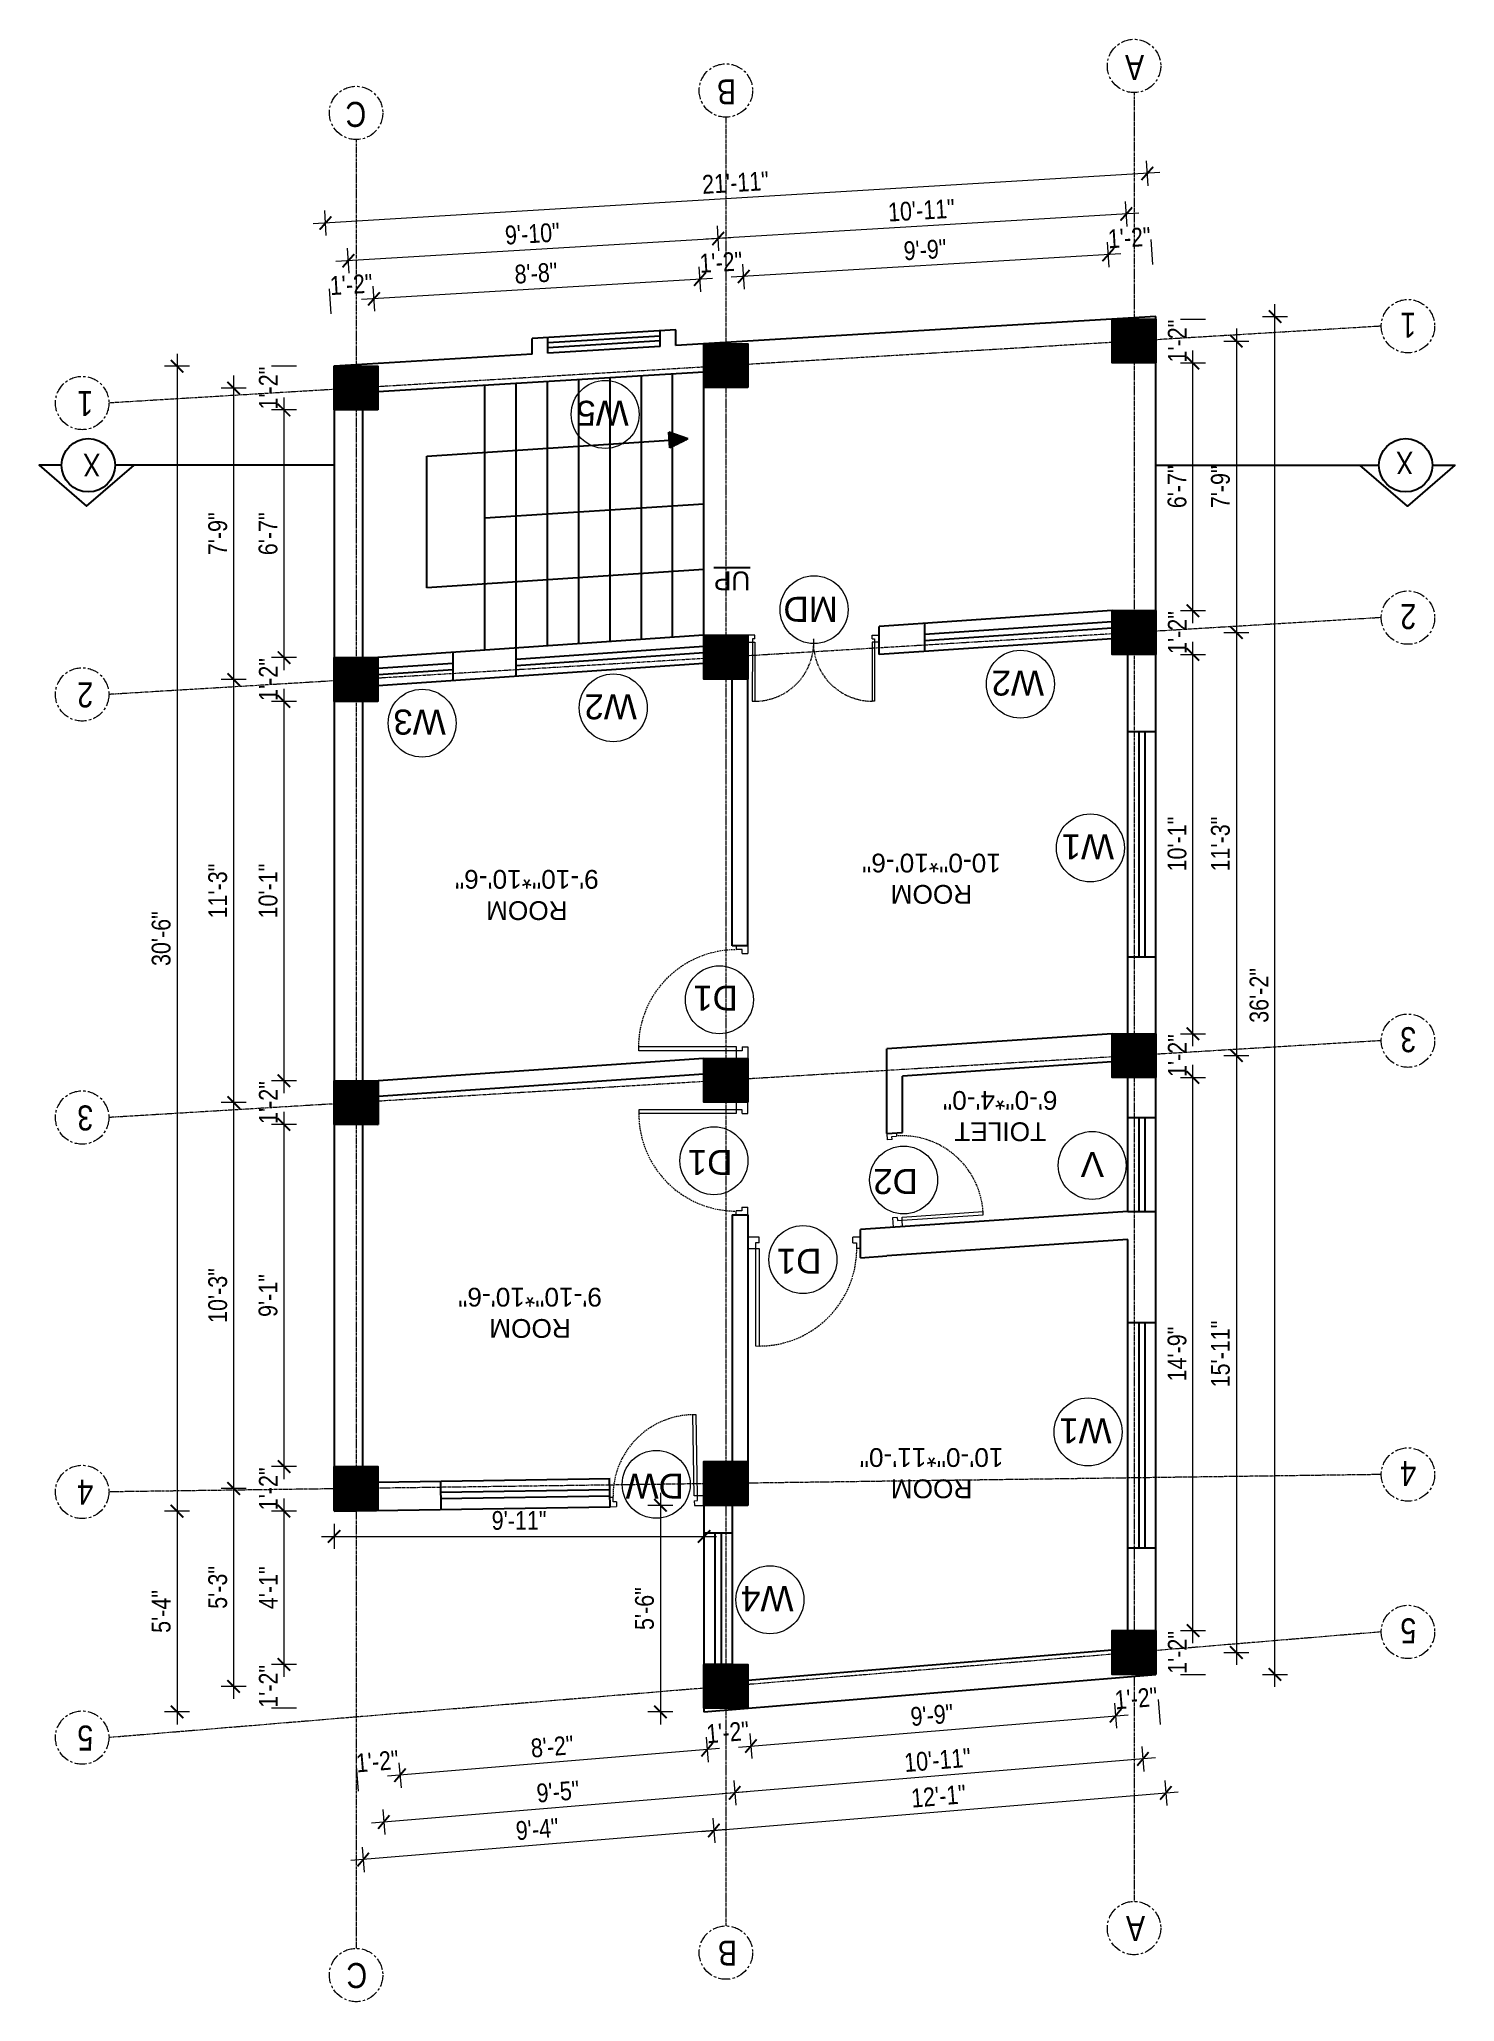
# Model space of a CAD drawing. Header units: inches. Extents: x -10117506 to -5032697, y -6529230 to -3253155.
# Drawn here: x -5061042 to -5060590, y -3253783 to -3253155 of the extents above; entities that cross this region are included whole.
import ezdxf

# ---------------------------------------------------------------- set-up
doc = ezdxf.new("R2010")
doc.units = ezdxf.units.IN
doc.header["$LTSCALE"] = 2
doc.header["$MEASUREMENT"] = 0
doc.header["$PDMODE"] = 34
doc.linetypes.add('CENTER', pattern=[2, 1.25, -0.25, 0.25, -0.25])
doc.linetypes.add('HIDDEN', pattern=[0.375, 0.25, -0.125])
doc.layers.get('0').update_dxf_attribs({"linetype": 'CONTINUOUS'})
doc.layers.get('DEFPOINTS').update_dxf_attribs({"color": 141, "linetype": 'CONTINUOUS'})
doc.layers.add('A-Hatch', color=7, linetype='CONTINUOUS')
for name, color, linetype, lineweight in [('Annotate-Lite.w', 177, 'CONTINUOUS', 9), ('Annotations-Bold.w', 177, 'CONTINUOUS', 13), ('DIM 1-100', 4, 'CONTINUOUS', 13), ('Door-Window.w', 4, 'CONTINUOUS', 15), ('TEXT', 181, 'CONTINUOUS', 25)]:
    doc.layers.add(name, color=color, linetype=linetype, lineweight=lineweight)
doc.styles.add('ARAIL', font='ARIALN.TTF')
doc.styles.add('arial.', font='arial.ttf')
doc.styles.add('gaurav', font='arial.ttf')
doc.styles.get("Standard").update_dxf_attribs({"font": 'ARIALN.TTF'})
doc.dimstyles.new('1 by 96', dxfattribs={"dimtxt": 6, "dimasz": 4, "dimexe": 4, "dimexo": 4, "dimgap": 2, "dimtad": 1, "dimdec": 0, "dimzin": 0, "dimdsep": 46, "dimlunit": 4, "dimtxsty": 'Standard', "dimblk": 'ARCHTICK', "dimcen": 0, "dimdle": 4, "dimadec": 0, "dimazin": 0, "dimtfac": 1, "dimtdec": 0, "dimtix": 1, "dimtofl": 0, "dimtmove": 1, "dimatfit": 3, "dimldrblk": 'ARCHTICK', "dimfxl": 4, "dimfxlon": 1, "dimtolj": 1, "dimtzin": 0, "dimlwd": -1, "dimlwe": -1, "dimarcsym": 0})

msp = doc.modelspace()

# ---------------------------------------------------------------- texts
at = {"layer": 'Annotate-Lite.w', "ltscale": 0.005, "char_height": 8, "rotation": 180, "style": 'gaurav'}
for s, insert, attachment_point in [('W5', (-5060854.02, -3253278.98), 1), ('MD', (-5060787.21, -3253341.65), 1), ('W2', (-5060721.33, -3253365.21), 1), ('W2', (-5060851.42, -3253372.79), 1), ('W3', (-5060912.48, -3253377.69), 1), ('W1', (-5060698.95, -3253417.56), 1), ('D1', (-5060819.14, -3253457.91), 7), ('D1', (-5060820.89, -3253518.47), 1), ('V', (-5060702.15, -3253519.08), 1), ('D2', (-5060761.62, -3253524.57), 1), ('D1', (-5060792.45, -3253550.07), 1), ('W1', (-5060699.71, -3253604.28), 1), ('DW', (-5060836.4, -3253621.93), 1), ('W4', (-5060801.36, -3253657.92), 1)]:
    msp.add_mtext_dynamic_manual_height_columns(s, width=8, gutter_width=100, heights=[0], dxfattribs=dict(at, insert=insert, attachment_point=attachment_point))
at = {"layer": 'Annotations-Bold.w', "linetype": 'CENTER', "ltscale": 1.5, "char_height": 8, "attachment_point": 1, "rotation": 180, "style": 'ARAIL'}
for s, insert in [('A', (-5060689.33, -3253168.4)), ('B', (-5060819.75, -3253176.25)), ('C', (-5060937.91, -3253183.42)), ('1', (-5060602.38, -3253250.8)), ('1', (-5061025.14, -3253275.83)), ('2', (-5060602.38, -3253343.97)), ('2', (-5061025.14, -3253369)), ('3', (-5060602.38, -3253479.22)), ('3', (-5061025.14, -3253504.24)), ('4', (-5060602.38, -3253617.91)), ('4', (-5061025.14, -3253623.92)), ('5', (-5060602.38, -3253668.21)), ('5', (-5061025.14, -3253702.47)), ('A', (-5060689.03, -3253763.36)), ('B', (-5060819.45, -3253771.21)), ('C', (-5060937.61, -3253778.38))]:
    msp.add_mtext_dynamic_manual_height_columns(s, width=6.5393, gutter_width=100, heights=[0], dxfattribs=dict(at, insert=insert))
at = {"layer": 'TEXT', "char_height": 7.2, "rotation": 180, "style": 'ARAIL'}
for insert, attachment_point in [((-5061022.87, -3253295.1), 1), ((-5060608.84, -3253294.43), 3)]:
    msp.add_mtext_dynamic_manual_height_columns('X', width=125.4648, gutter_width=90, heights=[0], dxfattribs=dict(at, insert=insert, attachment_point=attachment_point))
at = {"layer": 'TEXT', "lineweight": -2, "insert": (-5060821, -3253328.5), "char_height": 6, "width": 127.5059, "attachment_point": 5, "rotation": 180, "style": 'arial.'}
msp.add_mtext('{\\LUP}', dxfattribs=at)
at = {"layer": 'TEXT', "lineweight": -2, "char_height": 6, "attachment_point": 5, "rotation": 180, "style": 'arial.'}
for s, insert in [('ROOM\\P10-0"*10\'-6"', (-5060757.3, -3253423.71)), ('ROOM\\P9\'-10"*10\'-6"', (-5060886.59, -3253428.92)), ('TOILET\\P6\'-0"*4\'-0"', (-5060735.33, -3253499.6)), ('ROOM\\P9\'-10"*10\'-6"', (-5060885.57, -3253562.49)), ('ROOM\\P10\'-0"*11\'-0"', (-5060757.26, -3253613.75))]:
    msp.add_mtext_dynamic_manual_height_columns(s, width=45.7314, gutter_width=30, heights=[0], dxfattribs=dict(at, insert=insert))

# ---------------------------------------------------------------- blocks, each defined once
blk = doc.blocks.new('FDFDRE')
at = {"ltscale": 3}
for p, q in [((165701.1, -58637.8), (165701.1, -58641.5)), ((165704.8, -58637.8), (165701.1, -58637.8)), ((165704.8, -58639.7), (165703.6, -58639.7)), ((165703.6, -58639.7), (165703.6, -58641.5)), ((165704.8, -58639.7), (165704.8, -58637.8)), ((165767, -58639.7), (165767, -58637.8)), ((165767, -58637.8), (165770.6, -58637.8)), ((165767, -58639.7), (165768.2, -58639.7)), ((165768.2, -58639.7), (165768.2, -58641.5)), ((165770.6, -58637.8), (165770.7, -58641.5)), ((165701.1, -58641.5), (165703.6, -58641.5)), ((165703.6, -58641.5), (165703.5, -58672.6)), ((165703.6, -58641.5), (165704.8, -58641.5)), ((165704.8, -58641.5), (165704.8, -58672.7)), ((165767, -58641.5), (165767, -58672.7)), ((165768.2, -58641.5), (165767, -58641.5)), ((165770.7, -58641.5), (165768.2, -58641.5)), ((165768.2, -58641.5), (165768.2, -58672.6)), ((165703.5, -58672.6), (165704.8, -58672.7)), ((165768.2, -58672.6), (165767, -58672.7))]:
    blk.add_line(p, q, dxfattribs=at)
at = {"layer": 'Door-Window.w', "color": 9, "linetype": 'HIDDEN', "lineweight": 18}
for centre, start, end in [((165704.8, -58641.5), 269.9618, 3.3835), ((165767, -58641.5), 176.6165, 270.0382)]:
    blk.add_arc(centre, 31.2, start, end, dxfattribs=at)
blk = doc.blocks.new('3-0')
at = {"ltscale": 3}
for p, q in [((11063.05, 10097.68), (11065.97, 10099.9)), ((11063.05, 10097.68), (11064.53, 10095.73)), ((11065.99, 10096.84), (11064.53, 10095.73)), ((11065.25, 10097.81), (11066.71, 10098.92)), ((11065.99, 10096.84), (11065.25, 10097.81)), ((11065.97, 10099.9), (11066.71, 10098.92)), ((11085.5, 10074.13), (11110.32, 10092.96)), ((11086.24, 10073.15), (11111.05, 10091.97)), ((11111.05, 10091.97), (11110.32, 10092.96)), ((11084.04, 10073.02), (11082.57, 10071.91)), ((11082.57, 10071.91), (11084.79, 10068.98)), ((11084.04, 10073.02), (11084.78, 10072.04)), ((11084.78, 10072.04), (11086.24, 10073.15)), ((11086.24, 10073.15), (11085.5, 10074.13)), ((11087.72, 10071.2), (11086.24, 10073.15)), ((11084.79, 10068.98), (11087.72, 10071.2))]:
    blk.add_line(p, q, dxfattribs=at)
at = {"layer": 'Door-Window.w', "color": 9, "linetype": 'HIDDEN', "lineweight": 18}
blk.add_arc((11085.5, 10074.13), 31.16, 37.1906, 127.14649, dxfattribs=at)
blk = doc.blocks.new('_ArchTick')
at = {"color": 0, "linetype": 'ByBlock', "const_width": 0.15}
blk.add_lwpolyline([(-0.5, -0.5), (0.5, 0.5)], dxfattribs=at)
blk = doc.blocks.new('*D1763')
at = {"layer": 'DEFPOINTS', "color": 0, "ltscale": 0.5, "transparency": 16777216}
for p in [(-5060685.56, -3253678.11), (-5060829.99, -3253690.11), (-5060682.41, -3253716.02)]:
    blk.add_point(p, dxfattribs=at)
at = {"layer": 'DIM 1-100', "color": 0, "ltscale": 0.5, "transparency": 16777216}
for p, q in [((-5060682.74, -3253712.03), (-5060682.08, -3253720)), ((-5060830.82, -3253728.35), (-5060678.42, -3253715.69)), ((-5060827.17, -3253724.04), (-5060826.5, -3253732.01))]:
    blk.add_line(p, q, dxfattribs=at)
at = {"layer": 'DIM 1-100', "color": 0, "ltscale": 0.5, "transparency": 16777216, "xscale": 4, "yscale": 4, "zscale": 4}
for p, rotation in [((-5060682.41, -3253716.02), 4.751526985374822), ((-5060826.83, -3253728.02), 184.7515269853748)]:
    blk.add_blockref('_ArchTick', p, dxfattribs=dict(at, rotation=rotation))
at = {"layer": 'DIM 1-100', "color": 0, "ltscale": 0.5, "transparency": 16777216, "insert": (-5060755.04, -3253717.02), "char_height": 6, "attachment_point": 5, "rotation": 4.75153}
blk.add_mtext('\\A1;12\'-1"', dxfattribs=at)
blk = doc.blocks.new('*D1764')
at = {"layer": 'DEFPOINTS', "color": 0, "ltscale": 0.5, "transparency": 16777216}
for p in [(-5060829.99, -3253690.11), (-5060815.99, -3253688.95), (-5060828.98, -3253702.19)]:
    blk.add_point(p, dxfattribs=at)
at = {"layer": 'DIM 1-100', "color": 0, "ltscale": 0.5, "transparency": 16777216}
for p, q in [((-5060829.31, -3253698.21), (-5060828.65, -3253706.18)), ((-5060815.31, -3253697.04), (-5060814.65, -3253705.01))]:
    blk.add_line(p, q, dxfattribs=at)
at = {"layer": 'DIM 1-100', "color": 0, "ltscale": 0.5, "transparency": 16777216, "insert": (-5060822.4, -3253696.62), "char_height": 6, "attachment_point": 5, "rotation": 4.75153}
blk.add_mtext('\\A1;1\'-2"', dxfattribs=at)
blk = doc.blocks.new('*D1765')
at = {"layer": 'DEFPOINTS', "color": 0, "ltscale": 0.5, "transparency": 16777216}
for p in [(-5060699.56, -3253678.11), (-5060815.99, -3253688.95), (-5060698.46, -3253691.34)]:
    blk.add_point(p, dxfattribs=at)
at = {"layer": 'DIM 1-100', "color": 0, "ltscale": 0.5, "transparency": 16777216}
for p, q in [((-5060698.79, -3253687.36), (-5060698.13, -3253695.33)), ((-5060818.97, -3253701.36), (-5060694.47, -3253691.01)), ((-5060815.31, -3253697.04), (-5060814.65, -3253705.01))]:
    blk.add_line(p, q, dxfattribs=at)
at = {"layer": 'DIM 1-100', "color": 0, "ltscale": 0.5, "transparency": 16777216, "xscale": 4, "yscale": 4, "zscale": 4}
for p, rotation in [((-5060698.46, -3253691.34), 4.751527004349082), ((-5060814.98, -3253701.03), 184.7515270043491)]:
    blk.add_blockref('_ArchTick', p, dxfattribs=dict(at, rotation=rotation))
at = {"layer": 'DIM 1-100', "color": 0, "ltscale": 0.5, "transparency": 16777216, "insert": (-5060757.14, -3253691.14), "char_height": 6, "attachment_point": 5, "rotation": 4.75153}
blk.add_mtext('\\A1;9\'-9"', dxfattribs=at)
blk = doc.blocks.new('*D1766')
at = {"layer": 'DEFPOINTS', "color": 0, "ltscale": 0.5, "transparency": 16777216}
for p in [(-5060699.56, -3253678.11), (-5060685.56, -3253678.11), (-5060684.56, -3253690.19)]:
    blk.add_point(p, dxfattribs=at)
at = {"layer": 'DIM 1-100', "color": 0, "ltscale": 0.5, "transparency": 16777216}
for p, q in [((-5060698.79, -3253687.36), (-5060698.13, -3253695.33)), ((-5060684.89, -3253686.2), (-5060684.23, -3253694.17))]:
    blk.add_line(p, q, dxfattribs=at)
at = {"layer": 'DIM 1-100', "color": 0, "ltscale": 0.5, "transparency": 16777216, "insert": (-5060691.92, -3253685.77), "char_height": 6, "attachment_point": 5, "rotation": 4.75153}
blk.add_mtext('\\A1;1\'-2"', dxfattribs=at)
blk = doc.blocks.new('*D1767')
at = {"layer": 'DEFPOINTS', "color": 0, "ltscale": 0.5, "transparency": 16777216}
for p in [(-5060692.56, -3253671.11), (-5060822.99, -3253681.95), (-5060820.16, -3253716)]:
    blk.add_point(p, dxfattribs=at)
at = {"layer": 'DIM 1-100', "color": 0, "ltscale": 0.5, "transparency": 16777216}
for p, q in [((-5060685.75, -3253704.82), (-5060824.14, -3253716.33)), ((-5060690.06, -3253701.17), (-5060689.4, -3253709.14)), ((-5060820.49, -3253712.01), (-5060819.82, -3253719.98))]:
    blk.add_line(p, q, dxfattribs=at)
at = {"layer": 'DIM 1-100', "color": 0, "ltscale": 0.5, "transparency": 16777216, "xscale": 4, "yscale": 4, "zscale": 4}
for p, rotation in [((-5060689.73, -3253705.15), 4.751526985461139), ((-5060820.16, -3253716), 184.7515269854612)]:
    blk.add_blockref('_ArchTick', p, dxfattribs=dict(at, rotation=rotation))
at = {"layer": 'DIM 1-100', "color": 0, "ltscale": 0.5, "transparency": 16777216, "insert": (-5060755.36, -3253705.53), "char_height": 6, "attachment_point": 5, "rotation": 4.75153}
blk.add_mtext('\\A1;10\'-11"', dxfattribs=at)
blk = doc.blocks.new('*D1768')
at = {"layer": 'DEFPOINTS', "color": 0, "ltscale": 0.5, "transparency": 16777216}
for p in [(-5060685.56, -3253664.11), (-5060673.73, -3253664.11), (-5060685.56, -3253678.11)]:
    blk.add_point(p, dxfattribs=at)
at = {"layer": 'DIM 1-100', "color": 0, "ltscale": 0.5, "transparency": 16777216}
for p, q in [((-5060677.73, -3253664.11), (-5060669.73, -3253664.11)), ((-5060677.73, -3253678.11), (-5060669.73, -3253678.11))]:
    blk.add_line(p, q, dxfattribs=at)
at = {"layer": 'DIM 1-100', "color": 0, "ltscale": 0.5, "transparency": 16777216, "insert": (-5060678.74, -3253671.11), "char_height": 6, "attachment_point": 5, "rotation": 90}
blk.add_mtext('\\A1;1\'-2"', dxfattribs=at)
blk = doc.blocks.new('*D1769')
at = {"layer": 'DEFPOINTS', "color": 0, "ltscale": 0.5, "transparency": 16777216}
for p in [(-5060685.56, -3253487.31), (-5060673.73, -3253487.31), (-5060685.56, -3253664.11)]:
    blk.add_point(p, dxfattribs=at)
at = {"layer": 'DIM 1-100', "color": 0, "ltscale": 0.5, "transparency": 16777216}
for p, q in [((-5060677.73, -3253487.31), (-5060669.73, -3253487.31)), ((-5060673.73, -3253668.11), (-5060673.73, -3253483.31)), ((-5060677.73, -3253664.11), (-5060669.73, -3253664.11))]:
    blk.add_line(p, q, dxfattribs=at)
at = {"layer": 'DIM 1-100', "color": 0, "ltscale": 0.5, "transparency": 16777216, "xscale": 4, "yscale": 4, "zscale": 4}
for p, rotation in [((-5060673.73, -3253487.31), 90), ((-5060673.73, -3253664.11), 270)]:
    blk.add_blockref('_ArchTick', p, dxfattribs=dict(at, rotation=rotation))
at = {"layer": 'DIM 1-100', "color": 0, "ltscale": 0.5, "transparency": 16777216, "insert": (-5060678.8, -3253575.71), "char_height": 6, "attachment_point": 5, "rotation": 90}
blk.add_mtext('\\A1;14\'-9"', dxfattribs=at)
blk = doc.blocks.new('*D1770')
at = {"layer": 'DEFPOINTS', "color": 0, "ltscale": 0.5, "transparency": 16777216}
for p in [(-5060685.56, -3253473.31), (-5060673.73, -3253473.31), (-5060685.56, -3253487.31)]:
    blk.add_point(p, dxfattribs=at)
at = {"layer": 'DIM 1-100', "color": 0, "ltscale": 0.5, "transparency": 16777216}
for p, q in [((-5060677.73, -3253473.31), (-5060669.73, -3253473.31)), ((-5060677.73, -3253487.31), (-5060669.73, -3253487.31))]:
    blk.add_line(p, q, dxfattribs=at)
at = {"layer": 'DIM 1-100', "color": 0, "ltscale": 0.5, "transparency": 16777216, "insert": (-5060678.74, -3253480.31), "char_height": 6, "attachment_point": 5, "rotation": 90}
blk.add_mtext('\\A1;1\'-2"', dxfattribs=at)
blk = doc.blocks.new('*D1771')
at = {"layer": 'DEFPOINTS', "color": 0, "ltscale": 0.5, "transparency": 16777216}
for p in [(-5060685.56, -3253352.07), (-5060673.73, -3253352.07), (-5060685.56, -3253473.31)]:
    blk.add_point(p, dxfattribs=at)
at = {"layer": 'DIM 1-100', "color": 0, "ltscale": 0.5, "transparency": 16777216}
for p, q in [((-5060673.73, -3253477.31), (-5060673.73, -3253348.07)), ((-5060677.73, -3253352.07), (-5060669.73, -3253352.07)), ((-5060677.73, -3253473.31), (-5060669.73, -3253473.31))]:
    blk.add_line(p, q, dxfattribs=at)
at = {"layer": 'DIM 1-100', "color": 0, "ltscale": 0.5, "transparency": 16777216, "xscale": 4, "yscale": 4, "zscale": 4}
for p, rotation in [((-5060673.73, -3253352.07), 90), ((-5060673.73, -3253473.31), 270)]:
    blk.add_blockref('_ArchTick', p, dxfattribs=dict(at, rotation=rotation))
at = {"layer": 'DIM 1-100', "color": 0, "ltscale": 0.5, "transparency": 16777216, "insert": (-5060678.8, -3253412.69), "char_height": 6, "attachment_point": 5, "rotation": 90}
blk.add_mtext('\\A1;10\'-1"', dxfattribs=at)
blk = doc.blocks.new('*D1772')
at = {"layer": 'DEFPOINTS', "color": 0, "ltscale": 0.5, "transparency": 16777216}
for p in [(-5060685.56, -3253338.07), (-5060673.73, -3253338.07), (-5060685.56, -3253352.07)]:
    blk.add_point(p, dxfattribs=at)
at = {"layer": 'DIM 1-100', "color": 0, "ltscale": 0.5, "transparency": 16777216}
for p, q in [((-5060677.73, -3253338.07), (-5060669.73, -3253338.07)), ((-5060677.73, -3253352.07), (-5060669.73, -3253352.07))]:
    blk.add_line(p, q, dxfattribs=at)
at = {"layer": 'DIM 1-100', "color": 0, "ltscale": 0.5, "transparency": 16777216, "insert": (-5060678.74, -3253345.07), "char_height": 6, "attachment_point": 5, "rotation": 90}
blk.add_mtext('\\A1;1\'-2"', dxfattribs=at)
blk = doc.blocks.new('*D1773')
at = {"layer": 'DEFPOINTS', "color": 0, "ltscale": 0.5, "transparency": 16777216}
for p in [(-5060685.56, -3253258.9), (-5060673.73, -3253258.9), (-5060685.56, -3253338.07)]:
    blk.add_point(p, dxfattribs=at)
at = {"layer": 'DIM 1-100', "color": 0, "ltscale": 0.5, "transparency": 16777216}
for p, q in [((-5060673.73, -3253342.07), (-5060673.73, -3253254.9)), ((-5060677.73, -3253258.9), (-5060669.73, -3253258.9)), ((-5060677.73, -3253338.07), (-5060669.73, -3253338.07))]:
    blk.add_line(p, q, dxfattribs=at)
at = {"layer": 'DIM 1-100', "color": 0, "ltscale": 0.5, "transparency": 16777216, "xscale": 4, "yscale": 4, "zscale": 4}
for p, rotation in [((-5060673.73, -3253258.9), 90), ((-5060673.73, -3253338.07), 270)]:
    blk.add_blockref('_ArchTick', p, dxfattribs=dict(at, rotation=rotation))
at = {"layer": 'DIM 1-100', "color": 0, "ltscale": 0.5, "transparency": 16777216, "insert": (-5060678.8, -3253298.48), "char_height": 6, "attachment_point": 5, "rotation": 90}
blk.add_mtext('\\A1;6\'-7"', dxfattribs=at)
blk = doc.blocks.new('*D1774')
at = {"layer": 'DEFPOINTS', "color": 0, "ltscale": 0.5, "transparency": 16777216}
for p in [(-5060685.56, -3253244.9), (-5060673.73, -3253244.9), (-5060685.56, -3253258.9)]:
    blk.add_point(p, dxfattribs=at)
at = {"layer": 'DIM 1-100', "color": 0, "ltscale": 0.5, "transparency": 16777216}
for p, q in [((-5060677.73, -3253244.9), (-5060669.73, -3253244.9)), ((-5060677.73, -3253258.9), (-5060669.73, -3253258.9))]:
    blk.add_line(p, q, dxfattribs=at)
at = {"layer": 'DIM 1-100', "color": 0, "ltscale": 0.5, "transparency": 16777216, "insert": (-5060678.74, -3253251.9), "char_height": 6, "attachment_point": 5, "rotation": 90}
blk.add_mtext('\\A1;1\'-2"', dxfattribs=at)
blk = doc.blocks.new('*D1775')
at = {"layer": 'DEFPOINTS', "color": 0, "ltscale": 0.5, "transparency": 16777216}
for p in [(-5060692.56, -3253251.9), (-5060692.56, -3253345.07), (-5060659.86, -3253345.07)]:
    blk.add_point(p, dxfattribs=at)
at = {"layer": 'DIM 1-100', "color": 0, "ltscale": 0.5, "transparency": 16777216}
for p, q in [((-5060659.86, -3253247.9), (-5060659.86, -3253349.07)), ((-5060663.86, -3253251.9), (-5060655.86, -3253251.9)), ((-5060663.86, -3253345.07), (-5060655.86, -3253345.07))]:
    blk.add_line(p, q, dxfattribs=at)
at = {"layer": 'DIM 1-100', "color": 0, "ltscale": 0.5, "transparency": 16777216, "xscale": 4, "yscale": 4, "zscale": 4}
for p, rotation in [((-5060659.86, -3253251.9), 90), ((-5060659.86, -3253345.07), 270)]:
    blk.add_blockref('_ArchTick', p, dxfattribs=dict(at, rotation=rotation))
at = {"layer": 'DIM 1-100', "color": 0, "ltscale": 0.5, "transparency": 16777216, "insert": (-5060664.93, -3253298.48), "char_height": 6, "attachment_point": 5, "rotation": 90}
blk.add_mtext('\\A1;7\'-9"', dxfattribs=at)
blk = doc.blocks.new('*D1776')
at = {"layer": 'DEFPOINTS', "color": 0, "ltscale": 0.5, "transparency": 16777216}
for p in [(-5060692.56, -3253345.07), (-5060692.56, -3253480.31), (-5060659.86, -3253480.31)]:
    blk.add_point(p, dxfattribs=at)
at = {"layer": 'DIM 1-100', "color": 0, "ltscale": 0.5, "transparency": 16777216}
for p, q in [((-5060659.86, -3253341.07), (-5060659.86, -3253484.31)), ((-5060663.86, -3253345.07), (-5060655.86, -3253345.07)), ((-5060663.86, -3253480.31), (-5060655.86, -3253480.31))]:
    blk.add_line(p, q, dxfattribs=at)
at = {"layer": 'DIM 1-100', "color": 0, "ltscale": 0.5, "transparency": 16777216, "xscale": 4, "yscale": 4, "zscale": 4}
for p, rotation in [((-5060659.86, -3253345.07), 90), ((-5060659.86, -3253480.31), 270)]:
    blk.add_blockref('_ArchTick', p, dxfattribs=dict(at, rotation=rotation))
at = {"layer": 'DIM 1-100', "color": 0, "ltscale": 0.5, "transparency": 16777216, "insert": (-5060664.93, -3253412.69), "char_height": 6, "attachment_point": 5, "rotation": 90}
blk.add_mtext('\\A1;11\'-3"', dxfattribs=at)
blk = doc.blocks.new('*D1777')
at = {"layer": 'DEFPOINTS', "color": 0, "ltscale": 0.5, "transparency": 16777216}
for p in [(-5060692.56, -3253480.31), (-5060692.56, -3253671.11), (-5060659.86, -3253671.11)]:
    blk.add_point(p, dxfattribs=at)
at = {"layer": 'DIM 1-100', "color": 0, "ltscale": 0.5, "transparency": 16777216}
for p, q in [((-5060663.86, -3253480.31), (-5060655.86, -3253480.31)), ((-5060659.86, -3253476.31), (-5060659.86, -3253675.11)), ((-5060663.86, -3253671.11), (-5060655.86, -3253671.11))]:
    blk.add_line(p, q, dxfattribs=at)
at = {"layer": 'DIM 1-100', "color": 0, "ltscale": 0.5, "transparency": 16777216, "xscale": 4, "yscale": 4, "zscale": 4}
for p, rotation in [((-5060659.86, -3253480.31), 90), ((-5060659.86, -3253671.11), 270)]:
    blk.add_blockref('_ArchTick', p, dxfattribs=dict(at, rotation=rotation))
at = {"layer": 'DIM 1-100', "color": 0, "ltscale": 0.5, "transparency": 16777216, "insert": (-5060664.93, -3253575.71), "char_height": 6, "attachment_point": 5, "rotation": 90}
blk.add_mtext('\\A1;15\'-11"', dxfattribs=at)
blk = doc.blocks.new('*D1778')
at = {"layer": 'DEFPOINTS', "color": 0, "ltscale": 0.5, "transparency": 16777216}
for p in [(-5060685.56, -3253244.05), (-5060647.52, -3253244.05), (-5060685.56, -3253678.11)]:
    blk.add_point(p, dxfattribs=at)
at = {"layer": 'DIM 1-100', "color": 0, "ltscale": 0.5, "transparency": 16777216}
for p, q in [((-5060647.52, -3253682.11), (-5060647.52, -3253240.05)), ((-5060651.52, -3253244.05), (-5060643.52, -3253244.05)), ((-5060651.52, -3253678.11), (-5060643.52, -3253678.11))]:
    blk.add_line(p, q, dxfattribs=at)
at = {"layer": 'DIM 1-100', "color": 0, "ltscale": 0.5, "transparency": 16777216, "xscale": 4, "yscale": 4, "zscale": 4}
for p, rotation in [((-5060647.52, -3253244.05), 90), ((-5060647.52, -3253678.11), 270)]:
    blk.add_blockref('_ArchTick', p, dxfattribs=dict(at, rotation=rotation))
at = {"layer": 'DIM 1-100', "color": 0, "ltscale": 0.5, "transparency": 16777216, "insert": (-5060652.58, -3253461.08), "char_height": 6, "attachment_point": 5, "rotation": 90}
blk.add_mtext('\\A1;36\'-2"', dxfattribs=at)
blk = doc.blocks.new('*D1779')
at = {"layer": 'DEFPOINTS', "color": 0, "ltscale": 0.5, "transparency": 16777216}
for p in [(-5060700.8, -3253224.27), (-5060699.56, -3253244.9), (-5060685.56, -3253244.05)]:
    blk.add_point(p, dxfattribs=at)
at = {"layer": 'DIM 1-100', "color": 0, "ltscale": 0.5, "transparency": 16777216}
for p, q in [((-5060700.56, -3253228.26), (-5060701.04, -3253220.27)), ((-5060686.56, -3253227.42), (-5060687.04, -3253219.43))]:
    blk.add_line(p, q, dxfattribs=at)
at = {"layer": 'DIM 1-100', "color": 0, "ltscale": 0.5, "transparency": 16777216, "insert": (-5060694.1, -3253218.84), "char_height": 6, "attachment_point": 5, "rotation": 3.44315}
blk.add_mtext('\\A1;1\'-2"', dxfattribs=at)
blk = doc.blocks.new('*D1780')
at = {"layer": 'DEFPOINTS', "color": 0, "ltscale": 0.5, "transparency": 16777216}
for p in [(-5060817.28, -3253231.27), (-5060699.56, -3253244.9), (-5060815.99, -3253252.75)]:
    blk.add_point(p, dxfattribs=at)
at = {"layer": 'DIM 1-100', "color": 0, "ltscale": 0.5, "transparency": 16777216}
for p, q in [((-5060696.81, -3253224.03), (-5060821.27, -3253231.51)), ((-5060700.56, -3253228.26), (-5060701.04, -3253220.27)), ((-5060817.04, -3253235.27), (-5060817.52, -3253227.28))]:
    blk.add_line(p, q, dxfattribs=at)
at = {"layer": 'DIM 1-100', "color": 0, "ltscale": 0.5, "transparency": 16777216, "xscale": 4, "yscale": 4, "zscale": 4}
for p, rotation in [((-5060700.8, -3253224.27), 3.443148901484197), ((-5060817.28, -3253231.27), 183.4431489014842)]:
    blk.add_blockref('_ArchTick', p, dxfattribs=dict(at, rotation=rotation))
at = {"layer": 'DIM 1-100', "color": 0, "ltscale": 0.5, "transparency": 16777216, "insert": (-5060759.34, -3253222.72), "char_height": 6, "attachment_point": 5, "rotation": 3.44315}
blk.add_mtext('\\A1;9\'-9"', dxfattribs=at)
blk = doc.blocks.new('*D1781')
at = {"layer": 'DEFPOINTS', "color": 0, "ltscale": 0.5, "transparency": 16777216}
for p in [(-5060831.28, -3253232.12), (-5060830.04, -3253252.75), (-5060815.99, -3253252.75)]:
    blk.add_point(p, dxfattribs=at)
at = {"layer": 'DIM 1-100', "color": 0, "ltscale": 0.5, "transparency": 16777216}
for p, q in [((-5060831.04, -3253236.11), (-5060831.52, -3253228.12)), ((-5060817.04, -3253235.27), (-5060817.52, -3253227.28))]:
    blk.add_line(p, q, dxfattribs=at)
at = {"layer": 'DIM 1-100', "color": 0, "ltscale": 0.5, "transparency": 16777216, "insert": (-5060824.58, -3253226.69), "char_height": 6, "attachment_point": 5, "rotation": 3.44315}
blk.add_mtext('\\A1;1\'-2"', dxfattribs=at)
blk = doc.blocks.new('*D1782')
at = {"layer": 'DEFPOINTS', "color": 0, "ltscale": 0.5, "transparency": 16777216}
for p in [(-5060935.44, -3253238.38), (-5060830.04, -3253252.75), (-5060934.15, -3253259.92)]:
    blk.add_point(p, dxfattribs=at)
at = {"layer": 'DIM 1-100', "color": 0, "ltscale": 0.5, "transparency": 16777216}
for p, q in [((-5060831.04, -3253236.11), (-5060831.52, -3253228.12)), ((-5060827.29, -3253231.88), (-5060939.44, -3253238.62)), ((-5060935.2, -3253242.38), (-5060935.68, -3253234.39))]:
    blk.add_line(p, q, dxfattribs=at)
at = {"layer": 'DIM 1-100', "color": 0, "ltscale": 0.5, "transparency": 16777216, "xscale": 4, "yscale": 4, "zscale": 4}
for p, rotation in [((-5060831.28, -3253232.12), 3.443148901484197), ((-5060935.44, -3253238.38), 183.4431489014842)]:
    blk.add_blockref('_ArchTick', p, dxfattribs=dict(at, rotation=rotation))
at = {"layer": 'DIM 1-100', "color": 0, "ltscale": 0.5, "transparency": 16777216, "insert": (-5060883.67, -3253230.2), "char_height": 6, "attachment_point": 5, "rotation": 3.44315}
blk.add_mtext('\\A1;8\'-8"', dxfattribs=at)
blk = doc.blocks.new('*D1783')
at = {"layer": 'DEFPOINTS', "color": 0, "ltscale": 0.5, "transparency": 16777216}
for p in [(-5060949.39, -3253239.22), (-5060948.15, -3253259.92), (-5060934.15, -3253259.92)]:
    blk.add_point(p, dxfattribs=at)
at = {"layer": 'DIM 1-100', "color": 0, "ltscale": 0.5, "transparency": 16777216}
for p, q in [((-5060949.15, -3253243.22), (-5060949.63, -3253235.23)), ((-5060935.2, -3253242.38), (-5060935.68, -3253234.39))]:
    blk.add_line(p, q, dxfattribs=at)
at = {"layer": 'DIM 1-100', "color": 0, "ltscale": 0.5, "transparency": 16777216, "insert": (-5060942.72, -3253233.8), "char_height": 6, "attachment_point": 5, "rotation": 3.44315}
blk.add_mtext('\\A1;1\'-2"', dxfattribs=at)
blk = doc.blocks.new('*D1784')
at = {"layer": 'DEFPOINTS', "color": 0, "ltscale": 0.5, "transparency": 16777216}
for p in [(-5060825.43, -3253219.09), (-5060692.56, -3253251.9), (-5060822.99, -3253259.75)]:
    blk.add_point(p, dxfattribs=at)
at = {"layer": 'DIM 1-100', "color": 0, "ltscale": 0.5, "transparency": 16777216}
for p, q in [((-5060691.01, -3253211.01), (-5060829.42, -3253219.33)), ((-5060694.77, -3253215.24), (-5060695.25, -3253207.25)), ((-5060825.19, -3253223.09), (-5060825.67, -3253215.1))]:
    blk.add_line(p, q, dxfattribs=at)
at = {"layer": 'DIM 1-100', "color": 0, "ltscale": 0.5, "transparency": 16777216, "xscale": 4, "yscale": 4, "zscale": 4}
for p, rotation in [((-5060695.01, -3253211.25), 3.443148900418729), ((-5060825.43, -3253219.09), 183.4431489004187)]:
    blk.add_blockref('_ArchTick', p, dxfattribs=dict(at, rotation=rotation))
at = {"layer": 'DIM 1-100', "color": 0, "ltscale": 0.5, "transparency": 16777216, "insert": (-5060760.52, -3253210.11), "char_height": 6, "attachment_point": 5, "rotation": 3.44315}
blk.add_mtext('\\A1;10\'-11"', dxfattribs=at)
blk = doc.blocks.new('*D1785')
at = {"layer": 'DEFPOINTS', "color": 0, "ltscale": 0.5, "transparency": 16777216}
for p in [(-5060943.6, -3253226.2), (-5060822.99, -3253259.75), (-5060941.15, -3253266.92)]:
    blk.add_point(p, dxfattribs=at)
at = {"layer": 'DIM 1-100', "color": 0, "ltscale": 0.5, "transparency": 16777216}
for p, q in [((-5060825.19, -3253223.09), (-5060825.67, -3253215.1)), ((-5060821.44, -3253218.85), (-5060947.59, -3253226.44)), ((-5060943.36, -3253230.2), (-5060943.84, -3253222.21))]:
    blk.add_line(p, q, dxfattribs=at)
at = {"layer": 'DIM 1-100', "color": 0, "ltscale": 0.5, "transparency": 16777216, "xscale": 4, "yscale": 4, "zscale": 4}
for p, rotation in [((-5060825.43, -3253219.09), 3.443148901484197), ((-5060943.6, -3253226.2), 183.4431489014842)]:
    blk.add_blockref('_ArchTick', p, dxfattribs=dict(at, rotation=rotation))
at = {"layer": 'DIM 1-100', "color": 0, "ltscale": 0.5, "transparency": 16777216, "insert": (-5060884.82, -3253217.59), "char_height": 6, "attachment_point": 5, "rotation": 3.44315}
blk.add_mtext('\\A1;9\'-10"', dxfattribs=at)
blk = doc.blocks.new('*D1786')
at = {"layer": 'DEFPOINTS', "color": 0, "ltscale": 0.5, "transparency": 16777216}
for p in [(-5060950.91, -3253214.16), (-5060685.56, -3253244.05), (-5060948.15, -3253259.92)]:
    blk.add_point(p, dxfattribs=at)
at = {"layer": 'DIM 1-100', "color": 0, "ltscale": 0.5, "transparency": 16777216}
for p, q in [((-5060684.33, -3253198.05), (-5060954.9, -3253214.4)), ((-5060688.08, -3253202.29), (-5060688.57, -3253194.3)), ((-5060950.67, -3253218.15), (-5060951.15, -3253210.17))]:
    blk.add_line(p, q, dxfattribs=at)
at = {"layer": 'DIM 1-100', "color": 0, "ltscale": 0.5, "transparency": 16777216, "xscale": 4, "yscale": 4, "zscale": 4}
for p, rotation in [((-5060688.33, -3253198.3), 3.457134467224341), ((-5060950.91, -3253214.16), 183.4571344672244)]:
    blk.add_blockref('_ArchTick', p, dxfattribs=dict(at, rotation=rotation))
at = {"layer": 'DIM 1-100', "color": 0, "ltscale": 0.5, "transparency": 16777216, "insert": (-5060819.92, -3253201.22), "char_height": 6, "attachment_point": 5, "rotation": 3.45713}
blk.add_mtext('\\A1;21\'-11"', dxfattribs=at)
blk = doc.blocks.new('*D1787')
at = {"layer": 'DEFPOINTS', "color": 0, "ltscale": 0.5, "transparency": 16777216}
for p in [(-5060948.15, -3253259.92), (-5060964.19, -3253273.92), (-5060948.15, -3253273.92)]:
    blk.add_point(p, dxfattribs=at)
at = {"layer": 'DIM 1-100', "color": 0, "ltscale": 0.5, "transparency": 16777216}
for p, q in [((-5060960.19, -3253259.92), (-5060968.19, -3253259.92)), ((-5060960.19, -3253273.92), (-5060968.19, -3253273.92))]:
    blk.add_line(p, q, dxfattribs=at)
at = {"layer": 'DIM 1-100', "color": 0, "ltscale": 0.5, "transparency": 16777216, "insert": (-5060969.2, -3253266.92), "char_height": 6, "attachment_point": 5, "rotation": 90}
blk.add_mtext('\\A1;1\'-2"', dxfattribs=at)
blk = doc.blocks.new('*D1788')
at = {"layer": 'DEFPOINTS', "color": 0, "ltscale": 0.5, "transparency": 16777216}
for p in [(-5060948.15, -3253273.92), (-5060964.19, -3253353.09), (-5060948.15, -3253353.09)]:
    blk.add_point(p, dxfattribs=at)
at = {"layer": 'DIM 1-100', "color": 0, "ltscale": 0.5, "transparency": 16777216}
for p, q in [((-5060960.19, -3253273.92), (-5060968.19, -3253273.92)), ((-5060964.19, -3253269.92), (-5060964.19, -3253357.09)), ((-5060960.19, -3253353.09), (-5060968.19, -3253353.09))]:
    blk.add_line(p, q, dxfattribs=at)
at = {"layer": 'DIM 1-100', "color": 0, "ltscale": 0.5, "transparency": 16777216, "xscale": 4, "yscale": 4, "zscale": 4}
for p, rotation in [((-5060964.19, -3253273.92), 90), ((-5060964.19, -3253353.09), 270)]:
    blk.add_blockref('_ArchTick', p, dxfattribs=dict(at, rotation=rotation))
at = {"layer": 'DIM 1-100', "color": 0, "ltscale": 0.5, "transparency": 16777216, "insert": (-5060969.26, -3253313.5), "char_height": 6, "attachment_point": 5, "rotation": 90}
blk.add_mtext('\\A1;6\'-7"', dxfattribs=at)
blk = doc.blocks.new('*D1789')
at = {"layer": 'DEFPOINTS', "color": 0, "ltscale": 0.5, "transparency": 16777216}
for p in [(-5060948.15, -3253353.09), (-5060964.19, -3253367.09), (-5060948.15, -3253367.09)]:
    blk.add_point(p, dxfattribs=at)
at = {"layer": 'DIM 1-100', "color": 0, "ltscale": 0.5, "transparency": 16777216}
for p, q in [((-5060960.19, -3253353.09), (-5060968.19, -3253353.09)), ((-5060960.19, -3253367.09), (-5060968.19, -3253367.09))]:
    blk.add_line(p, q, dxfattribs=at)
at = {"layer": 'DIM 1-100', "color": 0, "ltscale": 0.5, "transparency": 16777216, "insert": (-5060969.2, -3253360.09), "char_height": 6, "attachment_point": 5, "rotation": 90}
blk.add_mtext('\\A1;1\'-2"', dxfattribs=at)
blk = doc.blocks.new('*D1790')
at = {"layer": 'DEFPOINTS', "color": 0, "ltscale": 0.5, "transparency": 16777216}
for p in [(-5060948.15, -3253367.09), (-5060964.19, -3253488.33), (-5060948.13, -3253488.33)]:
    blk.add_point(p, dxfattribs=at)
at = {"layer": 'DIM 1-100', "color": 0, "ltscale": 0.5, "transparency": 16777216}
for p, q in [((-5060960.19, -3253367.09), (-5060968.19, -3253367.09)), ((-5060964.19, -3253363.09), (-5060964.19, -3253492.33)), ((-5060960.19, -3253488.33), (-5060968.19, -3253488.33))]:
    blk.add_line(p, q, dxfattribs=at)
at = {"layer": 'DIM 1-100', "color": 0, "ltscale": 0.5, "transparency": 16777216, "xscale": 4, "yscale": 4, "zscale": 4}
for p, rotation in [((-5060964.19, -3253367.09), 90), ((-5060964.19, -3253488.33), 270)]:
    blk.add_blockref('_ArchTick', p, dxfattribs=dict(at, rotation=rotation))
at = {"layer": 'DIM 1-100', "color": 0, "ltscale": 0.5, "transparency": 16777216, "insert": (-5060969.26, -3253427.71), "char_height": 6, "attachment_point": 5, "rotation": 90}
blk.add_mtext('\\A1;10\'-1"', dxfattribs=at)
blk = doc.blocks.new('*D1791')
at = {"layer": 'DEFPOINTS', "color": 0, "ltscale": 0.5, "transparency": 16777216}
for p in [(-5060948.13, -3253488.33), (-5060964.19, -3253502.33), (-5060948.15, -3253502.33)]:
    blk.add_point(p, dxfattribs=at)
at = {"layer": 'DIM 1-100', "color": 0, "ltscale": 0.5, "transparency": 16777216}
for p, q in [((-5060960.19, -3253488.33), (-5060968.19, -3253488.33)), ((-5060960.19, -3253502.33), (-5060968.19, -3253502.33))]:
    blk.add_line(p, q, dxfattribs=at)
at = {"layer": 'DIM 1-100', "color": 0, "ltscale": 0.5, "transparency": 16777216, "insert": (-5060969.2, -3253495.33), "char_height": 6, "attachment_point": 5, "rotation": 90}
blk.add_mtext('\\A1;1\'-2"', dxfattribs=at)
blk = doc.blocks.new('*D1792')
at = {"layer": 'DEFPOINTS', "color": 0, "ltscale": 0.5, "transparency": 16777216}
for p in [(-5060948.15, -3253502.33), (-5060964.19, -3253611.7), (-5060948.15, -3253611.7)]:
    blk.add_point(p, dxfattribs=at)
at = {"layer": 'DIM 1-100', "color": 0, "ltscale": 0.5, "transparency": 16777216}
for p, q in [((-5060964.19, -3253498.33), (-5060964.19, -3253615.7)), ((-5060960.19, -3253502.33), (-5060968.19, -3253502.33)), ((-5060960.19, -3253611.7), (-5060968.19, -3253611.7))]:
    blk.add_line(p, q, dxfattribs=at)
at = {"layer": 'DIM 1-100', "color": 0, "ltscale": 0.5, "transparency": 16777216, "xscale": 4, "yscale": 4, "zscale": 4}
for p, rotation in [((-5060964.19, -3253502.33), 90), ((-5060964.19, -3253611.7), 270)]:
    blk.add_blockref('_ArchTick', p, dxfattribs=dict(at, rotation=rotation))
at = {"layer": 'DIM 1-100', "color": 0, "ltscale": 0.5, "transparency": 16777216, "insert": (-5060969.26, -3253557.02), "char_height": 6, "attachment_point": 5, "rotation": 90}
blk.add_mtext('\\A1;9\'-1"', dxfattribs=at)
blk = doc.blocks.new('*D1793')
at = {"layer": 'DEFPOINTS', "color": 0, "ltscale": 0.5, "transparency": 16777216}
for p in [(-5060948.15, -3253611.7), (-5060964.19, -3253625.92), (-5060947.93, -3253625.92)]:
    blk.add_point(p, dxfattribs=at)
at = {"layer": 'DIM 1-100', "color": 0, "ltscale": 0.5, "transparency": 16777216}
for p, q in [((-5060960.19, -3253611.7), (-5060968.19, -3253611.7)), ((-5060960.19, -3253625.92), (-5060968.19, -3253625.92))]:
    blk.add_line(p, q, dxfattribs=at)
at = {"layer": 'DIM 1-100', "color": 0, "ltscale": 0.5, "transparency": 16777216, "insert": (-5060969.2, -3253618.81), "char_height": 6, "attachment_point": 5, "rotation": 90}
blk.add_mtext('\\A1;1\'-2"', dxfattribs=at)
blk = doc.blocks.new('*D1794')
at = {"layer": 'DEFPOINTS', "color": 0, "ltscale": 0.5, "transparency": 16777216}
for p in [(-5060947.93, -3253625.92), (-5060964.19, -3253674.95), (-5060829.99, -3253674.95)]:
    blk.add_point(p, dxfattribs=at)
at = {"layer": 'DIM 1-100', "color": 0, "ltscale": 0.5, "transparency": 16777216}
for p, q in [((-5060964.19, -3253621.92), (-5060964.19, -3253678.95)), ((-5060960.19, -3253625.92), (-5060968.19, -3253625.92)), ((-5060960.19, -3253674.95), (-5060968.19, -3253674.95))]:
    blk.add_line(p, q, dxfattribs=at)
at = {"layer": 'DIM 1-100', "color": 0, "ltscale": 0.5, "transparency": 16777216, "xscale": 4, "yscale": 4, "zscale": 4}
for p, rotation in [((-5060964.19, -3253625.92), 90), ((-5060964.19, -3253674.95), 270)]:
    blk.add_blockref('_ArchTick', p, dxfattribs=dict(at, rotation=rotation))
at = {"layer": 'DIM 1-100', "color": 0, "ltscale": 0.5, "transparency": 16777216, "insert": (-5060969.2, -3253650.43), "char_height": 6, "attachment_point": 5, "rotation": 90}
blk.add_mtext('\\A1;4\'-1"', dxfattribs=at)
blk = doc.blocks.new('*D1795')
at = {"layer": 'DEFPOINTS', "color": 0, "ltscale": 0.5, "transparency": 16777216}
for p in [(-5060829.99, -3253674.95), (-5060964.19, -3253688.95), (-5060829.99, -3253688.95)]:
    blk.add_point(p, dxfattribs=at)
at = {"layer": 'DIM 1-100', "color": 0, "ltscale": 0.5, "transparency": 16777216}
for p, q in [((-5060960.19, -3253674.95), (-5060968.19, -3253674.95)), ((-5060960.19, -3253688.95), (-5060968.19, -3253688.95))]:
    blk.add_line(p, q, dxfattribs=at)
at = {"layer": 'DIM 1-100', "color": 0, "ltscale": 0.5, "transparency": 16777216, "insert": (-5060969.2, -3253681.95), "char_height": 6, "attachment_point": 5, "rotation": 90}
blk.add_mtext('\\A1;1\'-2"', dxfattribs=at)
blk = doc.blocks.new('*D1796')
at = {"layer": 'DEFPOINTS', "color": 0, "ltscale": 0.5, "transparency": 16777216}
for p in [(-5060941.15, -3253266.92), (-5060980.27, -3253360.09), (-5060941.15, -3253360.09)]:
    blk.add_point(p, dxfattribs=at)
at = {"layer": 'DIM 1-100', "color": 0, "ltscale": 0.5, "transparency": 16777216}
for p, q in [((-5060976.27, -3253266.92), (-5060984.27, -3253266.92)), ((-5060980.27, -3253262.92), (-5060980.27, -3253364.09)), ((-5060976.27, -3253360.09), (-5060984.27, -3253360.09))]:
    blk.add_line(p, q, dxfattribs=at)
at = {"layer": 'DIM 1-100', "color": 0, "ltscale": 0.5, "transparency": 16777216, "xscale": 4, "yscale": 4, "zscale": 4}
for p, rotation in [((-5060980.27, -3253266.92), 90), ((-5060980.27, -3253360.09), 270)]:
    blk.add_blockref('_ArchTick', p, dxfattribs=dict(at, rotation=rotation))
at = {"layer": 'DIM 1-100', "color": 0, "ltscale": 0.5, "transparency": 16777216, "insert": (-5060985.34, -3253313.5), "char_height": 6, "attachment_point": 5, "rotation": 90}
blk.add_mtext('\\A1;7\'-9"', dxfattribs=at)
blk = doc.blocks.new('*D1797')
at = {"layer": 'DEFPOINTS', "color": 0, "ltscale": 0.5, "transparency": 16777216}
for p in [(-5060941.15, -3253360.09), (-5060980.27, -3253495.33), (-5060941.13, -3253495.33)]:
    blk.add_point(p, dxfattribs=at)
at = {"layer": 'DIM 1-100', "color": 0, "ltscale": 0.5, "transparency": 16777216}
for p, q in [((-5060980.27, -3253356.09), (-5060980.27, -3253499.33)), ((-5060976.27, -3253360.09), (-5060984.27, -3253360.09)), ((-5060976.27, -3253495.33), (-5060984.27, -3253495.33))]:
    blk.add_line(p, q, dxfattribs=at)
at = {"layer": 'DIM 1-100', "color": 0, "ltscale": 0.5, "transparency": 16777216, "xscale": 4, "yscale": 4, "zscale": 4}
for p, rotation in [((-5060980.27, -3253360.09), 90), ((-5060980.27, -3253495.33), 270)]:
    blk.add_blockref('_ArchTick', p, dxfattribs=dict(at, rotation=rotation))
at = {"layer": 'DIM 1-100', "color": 0, "ltscale": 0.5, "transparency": 16777216, "insert": (-5060985.34, -3253427.71), "char_height": 6, "attachment_point": 5, "rotation": 90}
blk.add_mtext('\\A1;11\'-3"', dxfattribs=at)
blk = doc.blocks.new('*D1798')
at = {"layer": 'DEFPOINTS', "color": 0, "ltscale": 0.5, "transparency": 16777216}
for p in [(-5060941.13, -3253495.33), (-5060980.27, -3253618.7), (-5060941.15, -3253618.7)]:
    blk.add_point(p, dxfattribs=at)
at = {"layer": 'DIM 1-100', "color": 0, "ltscale": 0.5, "transparency": 16777216}
for p, q in [((-5060980.27, -3253491.33), (-5060980.27, -3253622.7)), ((-5060976.27, -3253495.33), (-5060984.27, -3253495.33)), ((-5060976.27, -3253618.7), (-5060984.27, -3253618.7))]:
    blk.add_line(p, q, dxfattribs=at)
at = {"layer": 'DIM 1-100', "color": 0, "ltscale": 0.5, "transparency": 16777216, "xscale": 4, "yscale": 4, "zscale": 4}
for p, rotation in [((-5060980.27, -3253495.33), 90), ((-5060980.27, -3253618.7), 270)]:
    blk.add_blockref('_ArchTick', p, dxfattribs=dict(at, rotation=rotation))
at = {"layer": 'DIM 1-100', "color": 0, "ltscale": 0.5, "transparency": 16777216, "insert": (-5060985.34, -3253557.02), "char_height": 6, "attachment_point": 5, "rotation": 90}
blk.add_mtext('\\A1;10\'-3"', dxfattribs=at)
blk = doc.blocks.new('*D1799')
at = {"layer": 'DEFPOINTS', "color": 0, "ltscale": 0.5, "transparency": 16777216}
for p in [(-5060941.15, -3253618.7), (-5060980.27, -3253681.95), (-5060822.99, -3253681.95)]:
    blk.add_point(p, dxfattribs=at)
at = {"layer": 'DIM 1-100', "color": 0, "ltscale": 0.5, "transparency": 16777216}
for p, q in [((-5060976.27, -3253618.7), (-5060984.27, -3253618.7)), ((-5060980.27, -3253614.7), (-5060980.27, -3253685.95)), ((-5060976.27, -3253681.95), (-5060984.27, -3253681.95))]:
    blk.add_line(p, q, dxfattribs=at)
at = {"layer": 'DIM 1-100', "color": 0, "ltscale": 0.5, "transparency": 16777216, "xscale": 4, "yscale": 4, "zscale": 4}
for p, rotation in [((-5060980.27, -3253618.7), 90), ((-5060980.27, -3253681.95), 270)]:
    blk.add_blockref('_ArchTick', p, dxfattribs=dict(at, rotation=rotation))
at = {"layer": 'DIM 1-100', "color": 0, "ltscale": 0.5, "transparency": 16777216, "insert": (-5060985.34, -3253650.32), "char_height": 6, "attachment_point": 5, "rotation": 90}
blk.add_mtext('\\A1;5\'-3"', dxfattribs=at)
blk = doc.blocks.new('*D1800')
at = {"layer": 'DEFPOINTS', "color": 0, "ltscale": 0.5, "transparency": 16777216}
for p in [(-5060948.15, -3253259.92), (-5060998.35, -3253625.92), (-5060948.15, -3253625.92)]:
    blk.add_point(p, dxfattribs=at)
at = {"layer": 'DIM 1-100', "color": 0, "ltscale": 0.5, "transparency": 16777216}
for p, q in [((-5060994.35, -3253259.92), (-5061002.35, -3253259.92)), ((-5060998.35, -3253255.92), (-5060998.35, -3253629.92)), ((-5060994.35, -3253625.92), (-5061002.35, -3253625.92))]:
    blk.add_line(p, q, dxfattribs=at)
at = {"layer": 'DIM 1-100', "color": 0, "ltscale": 0.5, "transparency": 16777216, "xscale": 4, "yscale": 4, "zscale": 4}
for p, rotation in [((-5060998.35, -3253259.92), 90), ((-5060998.35, -3253625.92), 270)]:
    blk.add_blockref('_ArchTick', p, dxfattribs=dict(at, rotation=rotation))
at = {"layer": 'DIM 1-100', "color": 0, "ltscale": 0.5, "transparency": 16777216, "insert": (-5061003.41, -3253442.92), "char_height": 6, "attachment_point": 5, "rotation": 90}
blk.add_mtext('\\A1;30\'-6"', dxfattribs=at)
blk = doc.blocks.new('*D1801')
at = {"layer": 'DEFPOINTS', "color": 0, "ltscale": 0.5, "transparency": 16777216}
for p in [(-5060948.15, -3253625.92), (-5060998.35, -3253690.11), (-5060829.99, -3253690.11)]:
    blk.add_point(p, dxfattribs=at)
at = {"layer": 'DIM 1-100', "color": 0, "ltscale": 0.5, "transparency": 16777216}
for p, q in [((-5060998.35, -3253621.92), (-5060998.35, -3253694.11)), ((-5060994.35, -3253625.92), (-5061002.35, -3253625.92)), ((-5060994.35, -3253690.11), (-5061002.35, -3253690.11))]:
    blk.add_line(p, q, dxfattribs=at)
at = {"layer": 'DIM 1-100', "color": 0, "ltscale": 0.5, "transparency": 16777216, "xscale": 4, "yscale": 4, "zscale": 4}
for p, rotation in [((-5060998.35, -3253625.92), 90), ((-5060998.35, -3253690.11), 270)]:
    blk.add_blockref('_ArchTick', p, dxfattribs=dict(at, rotation=rotation))
at = {"layer": 'DIM 1-100', "color": 0, "ltscale": 0.5, "transparency": 16777216, "insert": (-5061003.4, -3253658.01), "char_height": 6, "attachment_point": 5, "rotation": 90}
blk.add_mtext('\\A1;5\'-4"', dxfattribs=at)
blk = doc.blocks.new('*D1802')
at = {"layer": 'DEFPOINTS', "color": 0, "ltscale": 0.5, "transparency": 16777216}
for p in [(-5060829.99, -3253624.09), (-5060843.89, -3253690.11), (-5060829.99, -3253690.11)]:
    blk.add_point(p, dxfattribs=at)
at = {"layer": 'DIM 1-100', "color": 0, "ltscale": 0.5, "transparency": 16777216}
for p, q in [((-5060839.89, -3253624.09), (-5060847.89, -3253624.09)), ((-5060843.89, -3253620.09), (-5060843.89, -3253694.11)), ((-5060839.89, -3253690.11), (-5060847.89, -3253690.11))]:
    blk.add_line(p, q, dxfattribs=at)
at = {"layer": 'DIM 1-100', "color": 0, "ltscale": 0.5, "transparency": 16777216, "xscale": 4, "yscale": 4, "zscale": 4}
for p, rotation in [((-5060843.89, -3253624.09), 90), ((-5060843.89, -3253690.11), 270)]:
    blk.add_blockref('_ArchTick', p, dxfattribs=dict(at, rotation=rotation))
at = {"layer": 'DIM 1-100', "color": 0, "ltscale": 0.5, "transparency": 16777216, "insert": (-5060848.96, -3253657.1), "char_height": 6, "attachment_point": 5, "rotation": 90}
blk.add_mtext('\\A1;5\'-6"', dxfattribs=at)
blk = doc.blocks.new('*D1803')
at = {"layer": 'DEFPOINTS', "color": 0, "ltscale": 0.5, "transparency": 16777216}
for p in [(-5060829.99, -3253624.09), (-5060948.15, -3253625.92), (-5060829.99, -3253634.01)]:
    blk.add_point(p, dxfattribs=at)
at = {"layer": 'DIM 1-100', "color": 0, "ltscale": 0.5, "transparency": 16777216}
for p, q in [((-5060948.15, -3253630.01), (-5060948.15, -3253638.01)), ((-5060829.99, -3253630.01), (-5060829.99, -3253638.01)), ((-5060952.15, -3253634.01), (-5060825.99, -3253634.01))]:
    blk.add_line(p, q, dxfattribs=at)
at = {"layer": 'DIM 1-100', "color": 0, "ltscale": 0.5, "transparency": 16777216, "xscale": 4, "yscale": 4, "zscale": 4, "rotation": 180}
blk.add_blockref('_ArchTick', (-5060948.15, -3253634.01), dxfattribs=at)
at = {"layer": 'DIM 1-100', "color": 0, "ltscale": 0.5, "transparency": 16777216, "xscale": 4, "yscale": 4, "zscale": 4}
blk.add_blockref('_ArchTick', (-5060829.99, -3253634.01), dxfattribs=at)
at = {"layer": 'DIM 1-100', "color": 0, "ltscale": 0.5, "transparency": 16777216, "insert": (-5060889.07, -3253628.95), "char_height": 6, "attachment_point": 5}
blk.add_mtext('\\A1;9\'-11"', dxfattribs=at)
blk = doc.blocks.new('*D1804')
at = {"layer": 'DEFPOINTS', "color": 0, "ltscale": 0.5, "transparency": 16777216}
for p in [(-5060934.15, -3253625.7), (-5060829.99, -3253690.11), (-5060927.11, -3253710.35)]:
    blk.add_point(p, dxfattribs=at)
at = {"layer": 'DIM 1-100', "color": 0, "ltscale": 0.5, "transparency": 16777216}
for p, q in [((-5060829.31, -3253698.21), (-5060828.65, -3253706.18)), ((-5060825, -3253701.86), (-5060931.1, -3253710.68)), ((-5060927.44, -3253706.36), (-5060926.78, -3253714.34))]:
    blk.add_line(p, q, dxfattribs=at)
at = {"layer": 'DIM 1-100', "color": 0, "ltscale": 0.5, "transparency": 16777216, "xscale": 4, "yscale": 4, "zscale": 4}
for p, rotation in [((-5060828.98, -3253702.19), 4.75152700434907), ((-5060927.11, -3253710.35), 184.7515270043491)]:
    blk.add_blockref('_ArchTick', p, dxfattribs=dict(at, rotation=rotation))
at = {"layer": 'DIM 1-100', "color": 0, "ltscale": 0.5, "transparency": 16777216, "insert": (-5060878.47, -3253701.22), "char_height": 6, "attachment_point": 5, "rotation": 4.75153}
blk.add_mtext('\\A1;8\'-2"', dxfattribs=at)
blk = doc.blocks.new('*D1805')
at = {"layer": 'DEFPOINTS', "color": 0, "ltscale": 0.5, "transparency": 16777216}
for p in [(-5060934.15, -3253625.7), (-5060947.93, -3253625.92), (-5060940.81, -3253711.49)]:
    blk.add_point(p, dxfattribs=at)
at = {"layer": 'DIM 1-100', "color": 0, "ltscale": 0.5, "transparency": 16777216}
for p, q in [((-5060927.44, -3253706.36), (-5060926.78, -3253714.34)), ((-5060941.15, -3253707.5), (-5060940.48, -3253715.47))]:
    blk.add_line(p, q, dxfattribs=at)
at = {"layer": 'DIM 1-100', "color": 0, "ltscale": 0.5, "transparency": 16777216, "insert": (-5060934.38, -3253705.92), "char_height": 6, "attachment_point": 5, "rotation": 4.75153}
blk.add_mtext('\\A1;1\'-2"', dxfattribs=at)
blk = doc.blocks.new('*D1806')
at = {"layer": 'DEFPOINTS', "color": 0, "ltscale": 0.5, "transparency": 16777216}
for p in [(-5060941.15, -3253618.7), (-5060822.99, -3253681.95), (-5060932.29, -3253725.32)]:
    blk.add_point(p, dxfattribs=at)
at = {"layer": 'DIM 1-100', "color": 0, "ltscale": 0.5, "transparency": 16777216}
for p, q in [((-5060820.49, -3253712.01), (-5060819.82, -3253719.98)), ((-5060816.17, -3253715.66), (-5060936.27, -3253725.65)), ((-5060932.62, -3253721.33), (-5060931.95, -3253729.3))]:
    blk.add_line(p, q, dxfattribs=at)
at = {"layer": 'DIM 1-100', "color": 0, "ltscale": 0.5, "transparency": 16777216, "xscale": 4, "yscale": 4, "zscale": 4}
for p, rotation in [((-5060820.16, -3253716), 4.75152700434907), ((-5060932.29, -3253725.32), 184.7515270043491)]:
    blk.add_blockref('_ArchTick', p, dxfattribs=dict(at, rotation=rotation))
at = {"layer": 'DIM 1-100', "color": 0, "ltscale": 0.5, "transparency": 16777216, "insert": (-5060876.64, -3253715.61), "char_height": 6, "attachment_point": 5, "rotation": 4.75153}
blk.add_mtext('\\A1;9\'-5"', dxfattribs=at)
blk = doc.blocks.new('*D1807')
at = {"layer": 'DEFPOINTS', "color": 0, "ltscale": 0.5, "transparency": 16777216}
for p in [(-5060948.15, -3253625.7), (-5060829.99, -3253690.11), (-5060938.87, -3253737.33)]:
    blk.add_point(p, dxfattribs=at)
at = {"layer": 'DIM 1-100', "color": 0, "ltscale": 0.5, "transparency": 16777216}
for p, q in [((-5060827.17, -3253724.04), (-5060826.5, -3253732.01)), ((-5060822.85, -3253727.69), (-5060942.85, -3253737.67)), ((-5060939.2, -3253733.35), (-5060938.54, -3253741.32))]:
    blk.add_line(p, q, dxfattribs=at)
at = {"layer": 'DIM 1-100', "color": 0, "ltscale": 0.5, "transparency": 16777216, "xscale": 4, "yscale": 4, "zscale": 4}
for p, rotation in [((-5060826.83, -3253728.02), 4.75152700434907), ((-5060938.87, -3253737.33), 184.751527004349)]:
    blk.add_blockref('_ArchTick', p, dxfattribs=dict(at, rotation=rotation))
at = {"layer": 'DIM 1-100', "color": 0, "ltscale": 0.5, "transparency": 16777216, "insert": (-5060883.27, -3253727.63), "char_height": 6, "attachment_point": 5, "rotation": 4.75153}
blk.add_mtext('\\A1;9\'-4"', dxfattribs=at)

# ---------------------------------------------------------------- dimensions: what is measured, and where the dimension line sits
at = {"layer": 'DIM 1-100', "ltscale": 0.5}
for p1, p2, distance, picture, middle in [((-5060685.56, -3253244.05), (-5060948.15, -3253259.92), -45.84, '*D1786', (-5060819.92, -3253201.22)), ((-5060692.56, -3253251.9), (-5060822.99, -3253259.75), -40.73, '*D1784', (-5060760.52, -3253210.11)), ((-5060685.56, -3253244.05), (-5060699.56, -3253244.9), -20.67, '*D1779', (-5060694.1, -3253218.84)), ((-5060692.56, -3253671.11), (-5060822.99, -3253681.95), 34.17, '*D1767', (-5060755.36, -3253705.53)), ((-5060829.99, -3253690.11), (-5060685.56, -3253678.11), -38.04, '*D1763', (-5060755.04, -3253717.02))]:
    dim = msp.add_aligned_dim(p1=p1, p2=p2, distance=distance, dimstyle='1 by 96', dxfattribs=at)
    dim.commit()
    dim.dimension.update_dxf_attribs({"geometry": picture, "text_midpoint": middle})
for base, p1, p2, angle, picture, middle in [((-5060943.6, -3253226.2), (-5060822.99, -3253259.75), (-5060941.15, -3253266.92), 3.44315, '*D1785', (-5060884.82, -3253217.59)), ((-5060831.28, -3253232.12), (-5060815.99, -3253252.75), (-5060830.04, -3253252.75), 3.44315, '*D1781', (-5060824.58, -3253226.69)), ((-5060817.28, -3253231.27), (-5060699.56, -3253244.9), (-5060815.99, -3253252.75), 3.44315, '*D1780', (-5060759.34, -3253222.72)), ((-5060949.39, -3253239.22), (-5060934.15, -3253259.92), (-5060948.15, -3253259.92), 3.44315, '*D1783', (-5060942.72, -3253233.8)), ((-5060935.44, -3253238.38), (-5060830.04, -3253252.75), (-5060934.15, -3253259.92), 3.44315, '*D1782', (-5060883.67, -3253230.2)), ((-5060647.52, -3253244.05), (-5060685.56, -3253678.11), (-5060685.56, -3253244.05), 270, '*D1778', (-5060652.58, -3253461.08)), ((-5060673.73, -3253244.9), (-5060685.56, -3253258.9), (-5060685.56, -3253244.9), 270, '*D1774', (-5060678.74, -3253251.9)), ((-5060659.86, -3253345.07), (-5060692.56, -3253251.9), (-5060692.56, -3253345.07), 270, '*D1775', (-5060664.93, -3253298.48)), ((-5060673.73, -3253258.9), (-5060685.56, -3253338.07), (-5060685.56, -3253258.9), 270, '*D1773', (-5060678.8, -3253298.48)), ((-5060998.35, -3253625.92), (-5060948.15, -3253259.92), (-5060948.15, -3253625.92), 270, '*D1800', (-5061003.41, -3253442.92)), ((-5060964.19, -3253273.92), (-5060948.15, -3253259.92), (-5060948.15, -3253273.92), 270, '*D1787', (-5060969.2, -3253266.92)), ((-5060980.27, -3253360.09), (-5060941.15, -3253266.92), (-5060941.15, -3253360.09), 270, '*D1796', (-5060985.34, -3253313.5)), ((-5060964.19, -3253353.09), (-5060948.15, -3253273.92), (-5060948.15, -3253353.09), 270, '*D1788', (-5060969.26, -3253313.5)), ((-5060673.73, -3253338.07), (-5060685.56, -3253352.07), (-5060685.56, -3253338.07), 270, '*D1772', (-5060678.74, -3253345.07)), ((-5060659.86, -3253480.31), (-5060692.56, -3253345.07), (-5060692.56, -3253480.31), 270, '*D1776', (-5060664.93, -3253412.69)), ((-5060673.73, -3253352.07), (-5060685.56, -3253473.31), (-5060685.56, -3253352.07), 270, '*D1771', (-5060678.8, -3253412.69)), ((-5060980.27, -3253495.33), (-5060941.15, -3253360.09), (-5060941.13, -3253495.33), 270, '*D1797', (-5060985.34, -3253427.71)), ((-5060964.19, -3253367.09), (-5060948.15, -3253353.09), (-5060948.15, -3253367.09), 270, '*D1789', (-5060969.2, -3253360.09)), ((-5060964.19, -3253488.33), (-5060948.15, -3253367.09), (-5060948.13, -3253488.33), 270, '*D1790', (-5060969.26, -3253427.71)), ((-5060673.73, -3253473.31), (-5060685.56, -3253487.31), (-5060685.56, -3253473.31), 270, '*D1770', (-5060678.74, -3253480.31)), ((-5060659.86, -3253671.11), (-5060692.56, -3253480.31), (-5060692.56, -3253671.11), 270, '*D1777', (-5060664.93, -3253575.71)), ((-5060964.19, -3253502.33), (-5060948.13, -3253488.33), (-5060948.15, -3253502.33), 270, '*D1791', (-5060969.2, -3253495.33)), ((-5060673.73, -3253487.31), (-5060685.56, -3253664.11), (-5060685.56, -3253487.31), 270, '*D1769', (-5060678.8, -3253575.71)), ((-5060980.27, -3253618.7), (-5060941.13, -3253495.33), (-5060941.15, -3253618.7), 270, '*D1798', (-5060985.34, -3253557.02)), ((-5060964.19, -3253611.7), (-5060948.15, -3253502.33), (-5060948.15, -3253611.7), 270, '*D1792', (-5060969.26, -3253557.02)), ((-5060964.19, -3253625.92), (-5060948.15, -3253611.7), (-5060947.93, -3253625.92), 270, '*D1793', (-5060969.2, -3253618.81)), ((-5060980.27, -3253681.95), (-5060941.15, -3253618.7), (-5060822.99, -3253681.95), 270, '*D1799', (-5060985.34, -3253650.32)), ((-5060932.29, -3253725.32), (-5060822.99, -3253681.95), (-5060941.15, -3253618.7), 4.75153, '*D1806', (-5060876.64, -3253715.61)), ((-5060998.35, -3253690.11), (-5060948.15, -3253625.92), (-5060829.99, -3253690.11), 270, '*D1801', (-5061003.4, -3253658.01)), ((-5060964.19, -3253674.95), (-5060947.93, -3253625.92), (-5060829.99, -3253674.95), 270, '*D1794', (-5060969.2, -3253650.43)), ((-5060938.87, -3253737.33), (-5060829.99, -3253690.11), (-5060948.15, -3253625.7), 184.75153, '*D1807', (-5060883.27, -3253727.63)), ((-5060940.81, -3253711.49), (-5060934.15, -3253625.7), (-5060947.93, -3253625.92), 4.75153, '*D1805', (-5060934.38, -3253705.92)), ((-5060927.11, -3253710.35), (-5060829.99, -3253690.11), (-5060934.15, -3253625.7), 4.75153, '*D1804', (-5060878.47, -3253701.22)), ((-5060843.89, -3253690.11), (-5060829.99, -3253624.09), (-5060829.99, -3253690.11), 270, '*D1802', (-5060848.96, -3253657.1)), ((-5060673.73, -3253664.11), (-5060685.56, -3253678.11), (-5060685.56, -3253664.11), 270, '*D1768', (-5060678.74, -3253671.11)), ((-5060964.19, -3253688.95), (-5060829.99, -3253674.95), (-5060829.99, -3253688.95), 270, '*D1795', (-5060969.2, -3253681.95)), ((-5060698.46, -3253691.34), (-5060815.99, -3253688.95), (-5060699.56, -3253678.11), 4.75153, '*D1765', (-5060757.14, -3253691.14)), ((-5060684.56, -3253690.19), (-5060699.56, -3253678.11), (-5060685.56, -3253678.11), 4.75153, '*D1766', (-5060691.92, -3253685.77)), ((-5060828.98, -3253702.19), (-5060815.99, -3253688.95), (-5060829.99, -3253690.11), 4.75153, '*D1764', (-5060822.4, -3253696.62))]:
    dim = msp.add_linear_dim(base=base, p1=p1, p2=p2, angle=angle, dimstyle='1 by 96', dxfattribs=at)
    dim.commit()
    dim.dimension.update_dxf_attribs({"geometry": picture, "text_midpoint": middle})
dim = msp.add_linear_dim(base=(-5060829.99, -3253634.01), p1=(-5060948.15, -3253625.92), p2=(-5060829.99, -3253624.09), angle=180, text='9\'-11"', dimstyle='1 by 96', dxfattribs=at)
dim.commit()
dim.dimension.update_dxf_attribs({"geometry": '*D1803', "text_midpoint": (-5060889.07, -3253628.95)})

# ---------------------------------------------------------------- hatches: boundary and pattern name
at = {"layer": 'A-Hatch', "ltscale": 0.5}
h = msp.add_hatch(dxfattribs=at)
h.set_pattern_fill('ANSI31', color=256, angle=180)
h.set_pattern_definition([(225, (-10151989.27474, -6511644.59577), (0.0883883476483, -0.0883883476483), [])])
h.paths.add_polyline_path([(-5060699.56, -3253258.9), (-5060685.56, -3253258.9), (-5060685.56, -3253244.9), (-5060699.56, -3253244.9)])
h = msp.add_hatch(dxfattribs=at)
h.set_pattern_fill('ANSI31', color=256, angle=180)
h.set_pattern_definition([(225, (-10152119.69887, -6511652.44296), (0.0883883476483, -0.0883883476483), [])])
h.paths.add_polyline_path([(-5060829.99, -3253266.75), (-5060815.99, -3253266.75), (-5060815.99, -3253252.75), (-5060829.99, -3253252.75)])
h = msp.add_hatch(dxfattribs=at)
h.set_pattern_fill('ANSI31', color=256, angle=180)
h.set_pattern_definition([(225, (-10152237.86021, -6511659.61324), (0.0883883476483, -0.0883883476483), [])])
h.paths.add_polyline_path([(-5060948.15, -3253273.92), (-5060934.15, -3253273.92), (-5060934.15, -3253259.92), (-5060948.15, -3253259.92)])
h = msp.add_hatch(dxfattribs=at)
h.set_pattern_fill('ANSI31', color=256, angle=183.80465)
h.set_pattern_definition([(228.8046545382, (-9924644.70665, -6842710.07677), (0.0940585520474, -0.0823285417504), [])])
h.paths.add_polyline_path([(-5060835.16, -3253283.16), (-5060841.23, -3253281.05), (-5060840.9, -3253286.06)])
h = msp.add_hatch(dxfattribs=at)
h.set_pattern_fill('ANSI31', color=256, angle=180)
h.set_pattern_definition([(225, (-10151989.27474, -6511737.76532), (0.0883883476483, -0.0883883476483), [])])
h.paths.add_polyline_path([(-5060699.56, -3253352.07), (-5060685.56, -3253352.07), (-5060685.56, -3253338.07), (-5060699.56, -3253338.07)])
h = msp.add_hatch(dxfattribs=at)
h.set_pattern_fill('ANSI31', color=256, angle=180)
h.set_pattern_definition([(225, (-10152119.69887, -6511745.65826), (0.0883883476483, -0.0883883476483), [])])
h.paths.add_polyline_path([(-5060829.99, -3253359.96), (-5060815.99, -3253359.96), (-5060815.99, -3253345.96), (-5060829.99, -3253345.96)])
h = msp.add_hatch(dxfattribs=at)
h.set_pattern_fill('ANSI31', color=256, angle=180)
h.set_pattern_definition([(225, (-10152237.86021, -6511752.78279), (0.0883883476483, -0.0883883476483), [])])
h.paths.add_polyline_path([(-5060948.15, -3253367.09), (-5060934.15, -3253367.09), (-5060934.15, -3253353.09), (-5060948.15, -3253353.09)])
h = msp.add_hatch(dxfattribs=at)
h.set_pattern_fill('ANSI31', color=256, angle=180)
h.set_pattern_definition([(225, (-10151989.27474, -6511873.01144), (0.0883883476483, -0.0883883476483), [])])
h.paths.add_polyline_path([(-5060699.56, -3253487.31), (-5060685.56, -3253487.31), (-5060685.56, -3253473.31), (-5060699.56, -3253473.31)])
h = msp.add_hatch(dxfattribs=at)
h.set_pattern_fill('ANSI31', color=256, angle=180)
h.set_pattern_definition([(225, (-10152119.69887, -6511880.89059), (0.0883883476483, -0.0883883476483), [])])
h.paths.add_polyline_path([(-5060829.99, -3253495.19), (-5060815.99, -3253495.19), (-5060815.99, -3253481.19), (-5060829.99, -3253481.19)])
h = msp.add_hatch(dxfattribs=at)
h.set_pattern_fill('ANSI31', color=256, angle=180)
h.set_pattern_definition([(225, (-10152237.84467, -6511888.02798), (0.0883883476483, -0.0883883476483), [])])
h.paths.add_polyline_path([(-5060948.13, -3253502.33), (-5060934.13, -3253502.33), (-5060934.13, -3253488.33), (-5060948.13, -3253488.33)])
h = msp.add_hatch(dxfattribs=at)
h.set_pattern_fill('ANSI31', color=256, angle=180)
h.set_pattern_definition([(225, (-10152237.86021, -6512011.39901), (0.0883883476483, -0.0883883476483), [])])
h.paths.add_polyline_path([(-5060948.15, -3253625.7), (-5060934.15, -3253625.7), (-5060934.15, -3253611.7), (-5060948.15, -3253611.7)])
h = msp.add_hatch(dxfattribs=at)
h.set_pattern_fill('ANSI31', color=256, angle=180)
h.set_pattern_definition([(225, (-10152119.69887, -6512009.78707), (0.0883883476483, -0.0883883476483), [])])
h.paths.add_polyline_path([(-5060829.99, -3253624.09), (-5060815.99, -3253624.09), (-5060815.99, -3253610.09), (-5060829.99, -3253610.09)])
h = msp.add_hatch(dxfattribs=at)
h.set_pattern_fill('ANSI31', color=256, angle=180)
h.set_pattern_definition([(225, (-10151989.27474, -6512063.80287), (0.0883883476483, -0.0883883476483), [])])
h.paths.add_polyline_path([(-5060699.56, -3253678.11), (-5060685.56, -3253678.11), (-5060685.56, -3253664.11), (-5060699.56, -3253664.11)])
h = msp.add_hatch(dxfattribs=at)
h.set_pattern_fill('ANSI31', color=256, angle=180)
h.set_pattern_definition([(225, (-10152119.69887, -6512074.64378), (0.0883883476483, -0.0883883476483), [])])
h.paths.add_polyline_path([(-5060829.99, -3253688.95), (-5060815.99, -3253688.95), (-5060815.99, -3253674.95), (-5060829.99, -3253674.95)])

# ---------------------------------------------------------------- linework, layer by layer
at = {"ltscale": 0.5}
for p, q in [((-5060838.97, -3253248.28), (-5060884.89, -3253251.06)), ((-5060843.97, -3253253.59), (-5060843.97, -3253248.59)), ((-5060685.56, -3253244.05), (-5060838.97, -3253253.28)), ((-5060838.97, -3253253.28), (-5060838.97, -3253248.28)), ((-5060685.56, -3253678.11), (-5060685.56, -3253244.05)), ((-5060884.89, -3253256.06), (-5060884.89, -3253251.06)), ((-5060843.97, -3253250.33), (-5060879.89, -3253252.5)), ((-5060879.89, -3253255.75), (-5060879.89, -3253250.75)), ((-5060843.97, -3253251.84), (-5060879.89, -3253254.01)), ((-5060843.97, -3253253.59), (-5060879.89, -3253255.75)), ((-5060884.89, -3253256.06), (-5060948.15, -3253259.92)), ((-5060948.15, -3253259.92), (-5060948.15, -3253625.92)), ((-5060829.99, -3253261.79), (-5060934.15, -3253268.09)), ((-5060829.99, -3253345.95), (-5060829.99, -3253261.79)), ((-5060899.99, -3253308.38), (-5060899.99, -3253266.02)), ((-5060889.99, -3253307.74), (-5060889.99, -3253265.42)), ((-5060879.99, -3253307.09), (-5060879.99, -3253264.81)), ((-5060869.99, -3253306.45), (-5060869.99, -3253264.21)), ((-5060859.99, -3253305.81), (-5060859.99, -3253263.61)), ((-5060849.99, -3253305.16), (-5060849.99, -3253263)), ((-5060839.99, -3253304.52), (-5060839.99, -3253262.4)), ((-5060939.15, -3253273.92), (-5060939.15, -3253353.09)), ((-5060918.57, -3253288.71), (-5060841.07, -3253283.55)), ((-5060835.16, -3253283.16), (-5060841.23, -3253281.05)), ((-5060840.9, -3253286.06), (-5060841.23, -3253281.05)), ((-5060835.16, -3253283.16), (-5060840.9, -3253286.06)), ((-5060918.57, -3253330.8), (-5060918.57, -3253288.71)), ((-5060899.99, -3253308.38), (-5060829.99, -3253303.87)), ((-5060859.99, -3253348), (-5060859.99, -3253305.81)), ((-5060849.99, -3253347.32), (-5060849.99, -3253305.16)), ((-5060839.99, -3253346.63), (-5060839.99, -3253304.52)), ((-5060899.99, -3253350.74), (-5060899.99, -3253308.38)), ((-5060889.99, -3253350.06), (-5060889.99, -3253307.74)), ((-5060879.99, -3253349.37), (-5060879.99, -3253307.09)), ((-5060869.99, -3253348.69), (-5060869.99, -3253306.45)), ((-5060830.01, -3253324.91), (-5060918.57, -3253330.8)), ((-5060699.56, -3253338.07), (-5060773.99, -3253343.11)), ((-5060773.99, -3253352.13), (-5060773.99, -3253343.11)), ((-5060759.56, -3253345.64), (-5060699.56, -3253341.58)), ((-5060759.56, -3253342.13), (-5060759.56, -3253351.15)), ((-5060699.56, -3253338.07), (-5060699.56, -3253347.09)), ((-5060829.99, -3253345.95), (-5060934.15, -3253353.09)), ((-5060889.99, -3253353.57), (-5060829.99, -3253349.46)), ((-5060829.99, -3253354.97), (-5060829.99, -3253345.95)), ((-5060699.56, -3253347.09), (-5060773.99, -3253352.13)), ((-5060759.56, -3253347.64), (-5060699.56, -3253343.58)), ((-5060910.22, -3253354.95), (-5060934.22, -3253356.6)), ((-5060934.15, -3253362.11), (-5060934.15, -3253353.09)), ((-5060829.99, -3253354.97), (-5060934.15, -3253362.11)), ((-5060910.15, -3253360.46), (-5060910.15, -3253351.44)), ((-5060889.99, -3253359.08), (-5060889.99, -3253350.06)), ((-5060889.99, -3253355.57), (-5060829.99, -3253351.46)), ((-5060694.56, -3253473.31), (-5060694.56, -3253352.07)), ((-5060910.08, -3253356.95), (-5060934.08, -3253358.59)), ((-5060820.99, -3253445.19), (-5060820.99, -3253359.95)), ((-5060815.99, -3253445.19), (-5060815.99, -3253359.95)), ((-5060939.15, -3253367.09), (-5060939.15, -3253488.33)), ((-5060694.56, -3253376.69), (-5060685.56, -3253376.69)), ((-5060691.06, -3253376.69), (-5060691.06, -3253448.69)), ((-5060689.06, -3253376.69), (-5060689.06, -3253448.69)), ((-5060815.99, -3253445.19), (-5060820.99, -3253445.19)), ((-5060694.56, -3253448.69), (-5060685.56, -3253448.69)), ((-5060699.56, -3253473.31), (-5060771.56, -3253478.19)), ((-5060829.99, -3253481.19), (-5060934.13, -3253488.33)), ((-5060771.56, -3253505.25), (-5060771.56, -3253478.19)), ((-5060829.99, -3253486.21), (-5060934.13, -3253493.34)), ((-5060699.56, -3253482.34), (-5060766.56, -3253486.87)), ((-5060766.56, -3253504.91), (-5060766.56, -3253486.87)), ((-5060694.56, -3253530.11), (-5060694.56, -3253487.31)), ((-5060694.56, -3253500.11), (-5060685.56, -3253500.11)), ((-5060691.06, -3253500.11), (-5060691.06, -3253530.11)), ((-5060689.06, -3253500.11), (-5060689.06, -3253530.11)), ((-5060939.15, -3253502.33), (-5060939.15, -3253611.7)), ((-5060771.56, -3253505.25), (-5060766.56, -3253504.91)), ((-5060820.99, -3253531.19), (-5060820.99, -3253610.09)), ((-5060820.99, -3253531.19), (-5060815.99, -3253531.19)), ((-5060815.99, -3253531.19), (-5060815.99, -3253610.09)), ((-5060694.56, -3253530.11), (-5060779.99, -3253535.89)), ((-5060694.56, -3253530.11), (-5060685.56, -3253530.11)), ((-5060779.99, -3253544.91), (-5060779.99, -3253535.89)), ((-5060694.56, -3253539.13), (-5060771.56, -3253544.34)), ((-5060694.56, -3253664.11), (-5060694.56, -3253539.13)), ((-5060779.99, -3253544.91), (-5060771.56, -3253544.34)), ((-5060694.56, -3253565.62), (-5060685.56, -3253565.62)), ((-5060691.06, -3253565.62), (-5060691.06, -3253637.62)), ((-5060689.06, -3253565.62), (-5060689.06, -3253637.62)), ((-5060948.29, -3253616.92), (-5060948.15, -3253616.92)), ((-5060934.15, -3253616.7), (-5060859.98, -3253615.55)), ((-5060913.98, -3253625.39), (-5060914.11, -3253616.39)), ((-5060914.06, -3253619.89), (-5060860.07, -3253619.05)), ((-5060859.98, -3253624.55), (-5060860.12, -3253615.56)), ((-5060948.15, -3253625.92), (-5060859.98, -3253624.55)), ((-5060939.15, -3253625.7), (-5060939.15, -3253625.92)), ((-5060914.03, -3253621.89), (-5060860.04, -3253621.05)), ((-5060829.99, -3253624.09), (-5060829.99, -3253690.11)), ((-5060820.99, -3253624.09), (-5060820.99, -3253674.95)), ((-5060820.99, -3253632.95), (-5060829.99, -3253632.95)), ((-5060826.49, -3253632.95), (-5060826.49, -3253674.95)), ((-5060824.49, -3253632.95), (-5060824.49, -3253674.95)), ((-5060694.56, -3253637.62), (-5060685.56, -3253637.62)), ((-5060820.99, -3253674.95), (-5060829.99, -3253674.95)), ((-5060815.99, -3253679.92), (-5060699.56, -3253670.24)), ((-5060829.99, -3253690.11), (-5060685.56, -3253678.11))]:
    msp.add_line(p, q, dxfattribs=at)
for points in [[(-5060685.56, -3253258.9), (-5060699.56, -3253258.9), (-5060699.56, -3253244.9), (-5060685.56, -3253244.9)], [(-5060815.99, -3253266.75), (-5060829.99, -3253266.75), (-5060829.99, -3253252.75), (-5060815.99, -3253252.75)], [(-5060934.15, -3253273.92), (-5060948.15, -3253273.92), (-5060948.15, -3253259.92), (-5060934.15, -3253259.92)], [(-5060685.56, -3253352.07), (-5060699.56, -3253352.07), (-5060699.56, -3253338.07), (-5060685.56, -3253338.07)], [(-5060815.99, -3253359.95), (-5060829.99, -3253359.95), (-5060829.99, -3253345.95), (-5060815.99, -3253345.95)], [(-5060934.15, -3253367.09), (-5060948.15, -3253367.09), (-5060948.15, -3253353.09), (-5060934.15, -3253353.09)], [(-5060685.56, -3253487.31), (-5060699.56, -3253487.31), (-5060699.56, -3253473.31), (-5060685.56, -3253473.31)], [(-5060815.99, -3253495.19), (-5060829.99, -3253495.19), (-5060829.99, -3253481.19), (-5060815.99, -3253481.19)], [(-5060934.13, -3253502.33), (-5060948.13, -3253502.33), (-5060948.13, -3253488.33), (-5060934.13, -3253488.33)], [(-5060934.15, -3253625.7), (-5060948.15, -3253625.7), (-5060948.15, -3253611.7), (-5060934.15, -3253611.7)], [(-5060815.99, -3253624.09), (-5060829.99, -3253624.09), (-5060829.99, -3253610.09), (-5060815.99, -3253610.09)], [(-5060685.56, -3253678.11), (-5060699.56, -3253678.11), (-5060699.56, -3253664.11), (-5060685.56, -3253664.11)], [(-5060815.99, -3253688.95), (-5060829.99, -3253688.95), (-5060829.99, -3253674.95), (-5060815.99, -3253674.95)]]:
    msp.add_lwpolyline(points, close=True, dxfattribs=at)
at = {"layer": 'Annotate-Lite.w', "ltscale": 0.005}
for centre in [(-5060861.56, -3253275.33), (-5060794.81, -3253337.75), (-5060728.88, -3253361.56), (-5060858.96, -3253369.14), (-5060920.03, -3253374.04), (-5060706.5, -3253413.91), (-5060825.06, -3253462.47), (-5060826.81, -3253513.92), (-5060705.94, -3253515.43), (-5060766.18, -3253520.07), (-5060798.36, -3253545.52), (-5060707.25, -3253600.62), (-5060845.25, -3253617.37), (-5060808.9, -3253654.27)]:
    msp.add_circle(centre, 10.86, dxfattribs=at)
at = {"layer": 'Annotations-Bold.w', "linetype": 'CENTER', "ltscale": 0.3}
for p, q in [((-5060692.56, -3253172.47), (-5060692.56, -3253750.69)), ((-5060822.99, -3253180.32), (-5060822.99, -3253758.53)), ((-5060941.15, -3253187.49), (-5060941.15, -3253765.71)), ((-5060613.56, -3253247.13), (-5061020.15, -3253271.69)), ((-5060613.56, -3253340.3), (-5061020.15, -3253364.86)), ((-5060613.56, -3253475.54), (-5061020.15, -3253500.1)), ((-5060613.56, -3253614.23), (-5061020.15, -3253619.78)), ((-5060613.56, -3253664.54), (-5061020.15, -3253698.33))]:
    msp.add_line(p, q, dxfattribs=at)
at = {"layer": 'Annotations-Bold.w', "linetype": 'CENTER', "ltscale": 1.5}
for centre in [(-5060692.56, -3253163.94), (-5060822.99, -3253171.79), (-5060941.15, -3253178.96), (-5060605.03, -3253247.13), (-5061028.68, -3253271.69), (-5060605.03, -3253340.3), (-5061028.68, -3253364.86), (-5060605.03, -3253475.54), (-5061028.68, -3253500.1), (-5060605.03, -3253614.23), (-5061028.68, -3253619.78), (-5060605.03, -3253664.54), (-5061028.68, -3253698.33), (-5060692.56, -3253759.22), (-5060822.99, -3253767.07), (-5060941.15, -3253774.24)]:
    msp.add_circle(centre, 8.53, dxfattribs=at)
at = {"layer": 'TEXT'}
for points in [[(-5061035.24, -3253291.6), (-5061042.38, -3253291.6), (-5061027.24, -3253304.68), (-5061012.1, -3253291.6)], [(-5060948.15, -3253291.6), (-5061018.18, -3253291.6)], [(-5060685.56, -3253291.6), (-5060614.29, -3253291.6)], [(-5060597.23, -3253291.6), (-5060590.09, -3253291.6), (-5060605.23, -3253304.68), (-5060620.37, -3253291.6)]]:
    msp.add_lwpolyline(points, dxfattribs=at)
for centre in [(-5061026.71, -3253291.6), (-5060605.76, -3253291.6)]:
    msp.add_circle(centre, 8.53, dxfattribs=at)

# ---------------------------------------------------------------- block references
at = {"layer": 'Door-Window.w', "ltscale": 0.005, "xscale": 0.6039383709430695, "yscale": 0.6039383709430695, "zscale": 0.6039383709985556}
msp.add_blockref('FDFDRE', (-5160889.24, -3217932.33), dxfattribs=at)
at = {"layer": 'Door-Window.w', "linetype": 'ByBlock'}
for p, xscale, yscale, zscale, rotation in [((-5045902.23, -3254801.75), -0.9997910043702506, 0.9997910037636757, 0.9997910039624012, 37.19059521024604), ((-5045902.25, -3252174.63), 0.9997910043702505, 0.9997910037636757, 0.9997910039624012, 142.809404789754), ((-5073094.99, -3255472.3), 0.833158985154831, 0.8331589852459729, 0.8331589850765497, 326.6810628231409), ((-5062136.55, -3238624.59), 0.999791003999291, 0.9997910037636757, 0.9997910039624013, 232.809404773623), ((-5059537.36, -3266033.68), 0.8331589851548312, 0.8331589852459728, 0.8331589850765497, 53.69594351051393)]:
    msp.add_blockref('3-0', p, dxfattribs=dict(at, xscale=xscale, yscale=yscale, zscale=zscale, rotation=rotation))

msp.set_redraw_order([(e.dxf.handle, doc.entitydb.next_handle()) for e in msp.query("TEXT MTEXT ATTDEF DIMENSION ARC_DIMENSION")])  # texts and dimensions are drawn at this point

doc.saveas('drawing.dxf')
